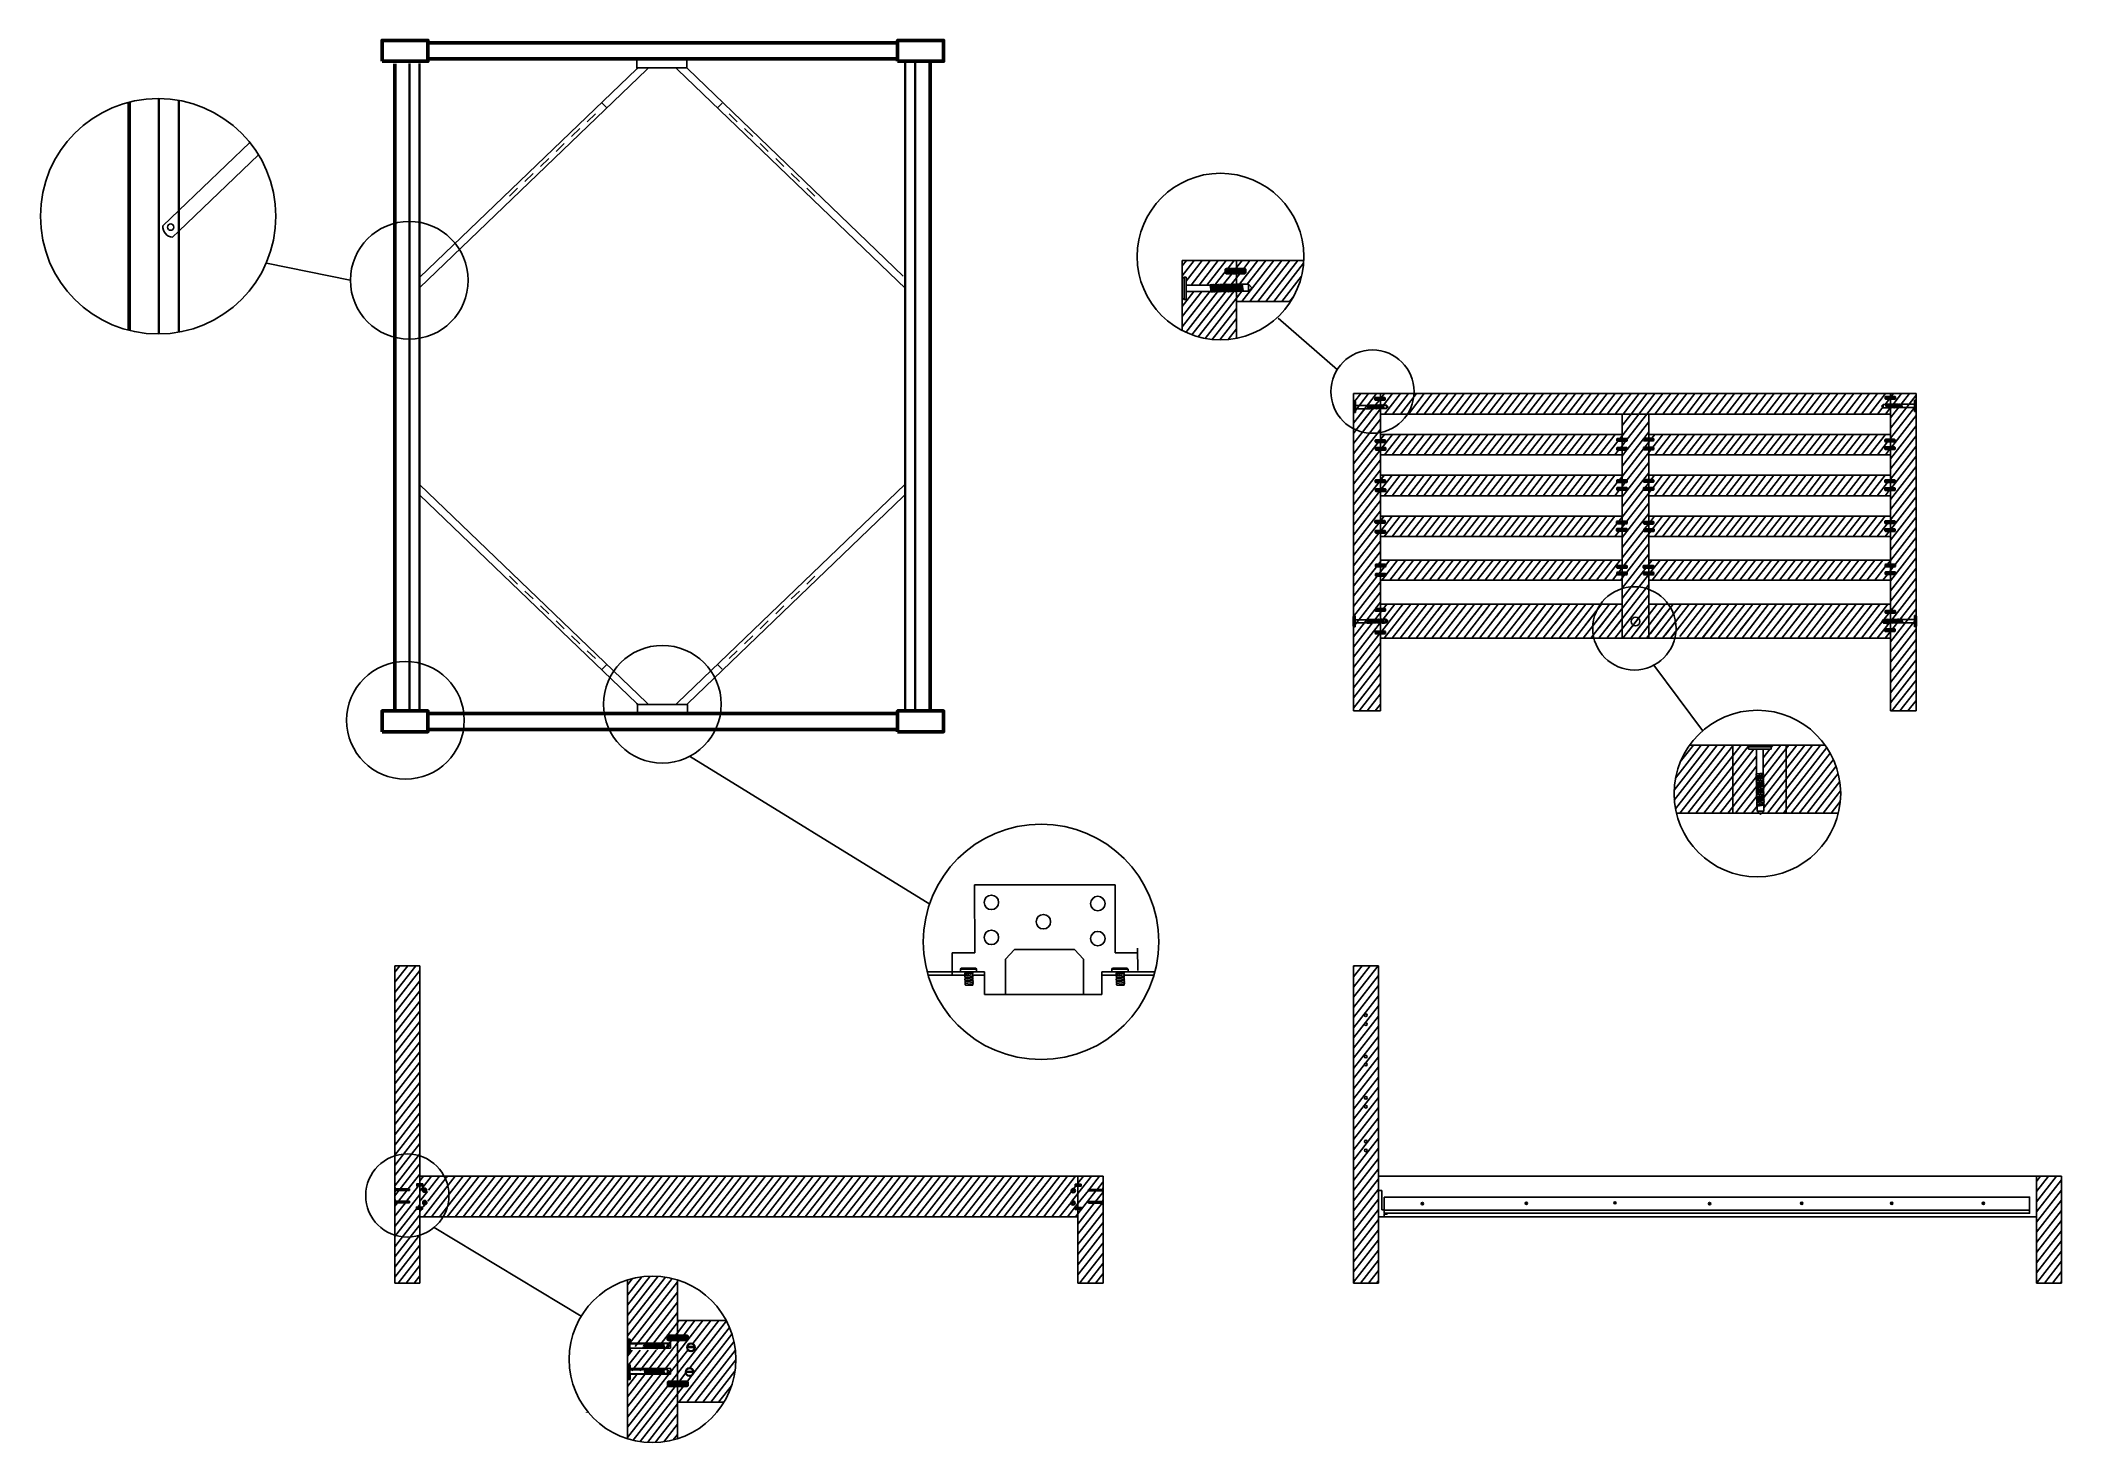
# Model space of a CAD drawing. Header units: millimetres. Extents: x -383 to 2872, y 639 to 2489.
# Drawn here: x 1939 to 2544, y 1052 to 1472 of the extents above; entities that cross this region are included whole.
import ezdxf

# ---------------------------------------------------------------- set-up
doc = ezdxf.new("R2010")
doc.units = ezdxf.units.MM
doc.layers.add('Chiodi', color=1, linetype='Continuous')
doc.layers.add('struttura', color=7, linetype='Continuous')
pattern_1 = [(52, (1692.3204, 1352.0888), (-1.47752, 1.1543653), [])]
pattern_2 = [(52, (1112.7566, 1096.3662), (-1.4775202, 1.1543653), [])]
pattern_3 = [(52, (1983.7957, 1335.1335), (-1.47752, 1.154365), [])]
pattern_4 = [(52, (1989.3733, 1335.1335), (-1.47752, 1.154365), [])]

msp = doc.modelspace()

# ---------------------------------------------------------------- hatches: boundary and pattern name
h = msp.add_hatch()
h.set_pattern_fill('ANSI31', color=256, scale=15, angle=7)
h.set_pattern_definition(pattern_1)
h.paths.add_polyline_path([(2293.45, 1402.43), (2293.45, 1403.56), (2293.81, 1403.8), (2296.8, 1403.8), (2296.8, 1406.14), (2280.59, 1406.14), (2280.59, 1400.81), (2281.12, 1401.19), (2281.74, 1401.19), (2281.74, 1398.81), (2288.93, 1398.81, -0.38635), (2289.35, 1398.84, -0.399895), (2289.78, 1398.86, -0.373421), (2290.19, 1398.87, -0.521011), (2290.6, 1398.84, -0.38577), (2291.02, 1398.87, -0.399895), (2291.45, 1398.89, -0.373354), (2291.86, 1398.9, -0.404719), (2292.29, 1398.91, -0.361918), (2292.69, 1398.92, -0.399895), (2293.11, 1398.94, -0.373354), (2293.52, 1398.95, -0.408153), (2293.96, 1398.97), (2293.97, 1398.9, -0.372902), (2294.37, 1398.91, -0.399895), (2294.8, 1398.93, -0.373354), (2295.21, 1398.94, -0.388309), (2295.63, 1398.97, -0.454283), (2296.04, 1398.96, -0.38577), (2296.45, 1398.98, -0.311142), (2296.8, 1399.05), (2296.8, 1402.2), (2293.81, 1402.2)])
h = msp.add_hatch()
h.set_pattern_fill('ANSI31', color=256, scale=15, angle=7)
h.set_pattern_definition(pattern_1)
h.paths.add_polyline_path([(2316.91, 1406.14), (2296.8, 1406.14), (2296.8, 1403.8), (2299.28, 1403.8), (2299.65, 1403.56), (2299.65, 1402.43), (2299.28, 1402.2), (2296.8, 1402.2), (2296.8, 1399.05, -0.078932), (2296.88, 1399, -0.373354), (2297.29, 1399.02, -0.424236), (2297.74, 1399.01, -0.346547), (2298.12, 1399.01, -0.412961), (2298.56, 1399.02), (2300.38, 1399.02), (2301.36, 1398.01), (2300.38, 1397), (2298.82, 1397), (2298.81, 1397.03, -0.42921), (2298.39, 1397, -0.455072), (2297.94, 1397, -0.375759), (2297.55, 1397, -0.430376), (2297.13, 1396.99, -0.311216), (2296.8, 1396.92), (2296.8, 1393.91), (2313.02, 1393.91, 0.130951)])
h = msp.add_hatch()
h.set_pattern_fill('ANSI31', color=256, scale=15, angle=7)
h.set_pattern_definition(pattern_1)
h.paths.add_polyline_path([(2296.8, 1396.92, -0.081794), (2296.72, 1396.97, -0.43902), (2296.28, 1396.96, -0.45849), (2295.9, 1396.97, -0.433302), (2295.47, 1396.93, -0.430376), (2295.05, 1396.91, -0.403275), (2294.64, 1396.9, -0.455072), (2294.19, 1396.9, -0.379606), (2293.8, 1396.91), (2293.8, 1396.95, -0.446169), (2293.36, 1396.93, -0.403275), (2292.95, 1396.91, -0.434924), (2292.52, 1396.9, -0.391239), (2292.12, 1396.89, -0.430376), (2291.69, 1396.87, -0.403275), (2291.28, 1396.86, -0.455072), (2290.84, 1396.86, -0.375759), (2290.45, 1396.86, -0.430376), (2290.03, 1396.84, -0.403275), (2289.62, 1396.83, -0.400391), (2289.21, 1396.79, -0.238896), (2288.93, 1396.82), (2281.74, 1396.82), (2281.74, 1394.47), (2281.12, 1394.47), (2280.59, 1394.87), (2280.59, 1385.16, 0.168914), (2296.8, 1382.86)])
h = msp.add_hatch()
h.set_pattern_fill('ANSI31', color=256, scale=15, angle=7)
h.set_pattern_definition(pattern_1)
h.paths.add_polyline_path([(2342.2, 1362.38), (2341.71, 1361.88), (2340.9, 1361.88, -0.374902), (2340.71, 1361.88, -0.455072), (2340.49, 1361.88, -0.375759), (2340.29, 1361.88, -0.400391), (2340.09, 1361.86), (2339.95, 1362.87), (2339.95, 1362.88), (2339.95, 1362.88, -0.382872), (2340.16, 1362.89, -0.424236), (2340.38, 1362.89, -0.346547), (2340.57, 1362.88, -0.412961), (2340.79, 1362.89), (2341.71, 1362.89)], flags=16)
h.paths.add_polyline_path([(2340.92, 1361.9), (2340.92, 1361.88), (2340.78, 1362.89), (2340.78, 1362.9)], flags=16)
h.paths.add_polyline_path([(2340.51, 1361.9), (2340.5, 1361.86), (2340.37, 1362.87), (2340.37, 1362.9)], flags=16)
h.paths.add_polyline_path([(2339.9, 1364.34), (2338.22, 1364.34), (2338.22, 1365.02), (2338.4, 1365.14), (2339.9, 1365.14), (2339.9, 1366.31), (2331.79, 1366.31), (2331.79, 1363.77), (2331.8, 1363.78), (2331.8, 1360.82), (2331.8, 1355.82, 0.168675), (2339.9, 1354.67), (2339.9, 1361.74), (2339.69, 1361.96, -0.756821), (2339.46, 1361.86), (2339.29, 1361.96, -0.670759), (2339.05, 1361.82), (2338.87, 1361.94, -0.655828), (2338.64, 1361.8), (2338.44, 1361.97, -0.670759), (2338.21, 1361.83), (2338.02, 1361.95, -0.65872), (2337.79, 1361.81), (2337.61, 1361.94, -0.670759), (2337.37, 1361.8), (2337.19, 1361.92, -0.675972), (2336.95, 1361.79), (2336.78, 1361.93, -0.670678), (2336.54, 1361.79), (2336.36, 1361.91, -0.675972), (2336.12, 1361.77), (2336.08, 1362.07, 1.263986), (2336.12, 1361.77, 0.416131), (2336.33, 1361.8, 0.417369), (2336.54, 1361.81, 0.416151), (2336.75, 1361.81, 0.402489), (2336.95, 1361.82, 0.425715), (2337.16, 1361.81, 0.417369), (2337.37, 1361.83, 0.416151), (2337.58, 1361.83, 0.417369), (2337.79, 1361.84, 0.408472), (2337.99, 1361.84, 0.417369), (2338.2, 1361.85, 0.416151), (2338.41, 1361.86, 0.445102), (2338.63, 1361.85, 0.412353), (2338.84, 1361.83, 0.417369), (2339.05, 1361.85, 0.416151), (2339.26, 1361.85, 0.417369), (2339.46, 1361.86, 0.500433), (2339.67, 1361.87, 0.422361), (2339.88, 1361.87, 0.417369), (2340.09, 1361.88, 0.416151), (2340.3, 1361.89, 0.417369), (2340.51, 1361.9, 0.412353), (2340.71, 1361.88, 1.084062), (2340.89, 1362.12), (2340.63, 1362.78, 0.624444), (2340.37, 1362.87, 0.382672), (2340.16, 1362.89, 0.387103), (2339.95, 1362.87, 0.386028), (2339.74, 1362.87, 0.387103), (2339.53, 1362.86, 0.453563), (2339.33, 1362.86, 0.387555), (2339.12, 1362.85, 0.387103), (2338.91, 1362.84, 0.386028), (2338.7, 1362.83, 0.387103), (2338.49, 1362.82, 0.413343), (2338.28, 1362.86, 0.387103), (2338.07, 1362.84, 0.386028), (2337.86, 1362.84, 0.387103), (2337.65, 1362.83, 0.379238), (2337.44, 1362.83, 0.387103), (2337.23, 1362.82, 0.386028), (2337.02, 1362.81, 0.387103), (2336.82, 1362.8, 0.519115), (2336.61, 1362.81, 0.387103), (2336.4, 1362.8, 0.386028), (2336.19, 1362.8, 1.078033), (2336.02, 1362.54), (2336.02, 1362.54, -1.081722), (2336.19, 1362.8), (2336.36, 1362.67, -0.679722), (2336.61, 1362.81), (2336.63, 1362.63, -1.234416), (2336.82, 1362.8), (2336.98, 1362.68, -0.675405), (2337.23, 1362.83), (2337.4, 1362.7, -0.663801), (2337.65, 1362.85), (2337.81, 1362.71, -0.675405), (2338.07, 1362.85), (2338.23, 1362.73, -0.684514), (2338.49, 1362.87), (2338.66, 1362.7, -0.675405), (2338.91, 1362.85), (2339.08, 1362.72, -0.679641), (2339.33, 1362.86), (2339.36, 1362.66, -1.176133), (2339.53, 1362.86), (2339.7, 1362.74, -0.54495), (2339.9, 1362.91)])
h.paths.add_polyline_path([(2332.39, 1362.79), (2332.39, 1363.97), (2332.07, 1363.97), (2332.07, 1360.61), (2332.39, 1360.61), (2332.39, 1361.79), (2332.39, 1361.79)], flags=16)
h = msp.add_hatch()
h.set_pattern_fill('ANSI31', color=256, scale=15, angle=7)
h.set_pattern_definition(pattern_1)
h.paths.add_polyline_path([(2339.9, 1361.74), (2339.69, 1361.96, -0.756821), (2339.46, 1361.86), (2339.29, 1361.96, -0.670759), (2339.05, 1361.82), (2338.87, 1361.94, -0.655828), (2338.64, 1361.8), (2338.44, 1361.97, -0.670759), (2338.21, 1361.83), (2338.02, 1361.95, -0.65872), (2337.79, 1361.81), (2337.61, 1361.94, -0.670759), (2337.37, 1361.8), (2337.19, 1361.92, -0.675972), (2336.95, 1361.79), (2336.78, 1361.93, -0.670678), (2336.54, 1361.79), (2336.36, 1361.91, -0.675972), (2336.12, 1361.77), (2336.12, 1361.79), (2332.39, 1361.79), (2332.39, 1360.61), (2331.79, 1360.61), (2331.79, 1355.82, 0.168914), (2339.9, 1354.67)])
h.paths.add_polyline_path([(2332.39, 1362.79), (2332.39, 1363.97), (2332.07, 1363.97), (2332.07, 1360.61), (2332.39, 1360.61), (2332.39, 1361.79), (2332.39, 1361.79)], flags=16)
h = msp.add_hatch()
h.set_pattern_fill('ANSI31', color=256, scale=15, angle=7)
h.set_pattern_definition(pattern_1)
h.paths.add_polyline_path([(2491.51, 1363.05), (2491.3, 1363.07, -0.399853), (2491.5, 1363.1), (2491.69, 1362.95, -0.670759), (2491.92, 1363.09), (2492.1, 1362.97, -1.07062), (2492.4, 1362.99), (2492.42, 1364.75), (2491.07, 1364.75), (2491.07, 1364.63), (2490.89, 1364.75), (2490.89, 1365.31), (2491.07, 1365.43), (2491.07, 1365.31), (2492.45, 1365.31), (2492.45, 1366.31), (2339.9, 1366.31), (2339.9, 1365.02), (2341.14, 1365.02), (2341.14, 1365.14), (2341.32, 1365.02), (2341.32, 1364.46), (2341.14, 1364.34), (2341.14, 1364.46), (2339.9, 1364.46), (2339.9, 1360.19), (2424.56, 1360.19), (2433.94, 1360.19), (2492.45, 1360.19), (2492.19, 1362.98, 0.713017), (2491.92, 1363.07, 0.416151), (2491.72, 1363.06, 0.417369), (2491.51, 1363.05, 1.235017), (2491.33, 1362.82), (2491.44, 1362.07), (2491.64, 1362.05)])
h.paths.add_polyline_path([(2342.2, 1362.38), (2341.71, 1361.88), (2340.9, 1361.88, -0.374902), (2340.71, 1361.88, -0.455072), (2340.49, 1361.88, -0.375759), (2340.29, 1361.88, -0.400391), (2340.09, 1361.86), (2339.95, 1362.87), (2339.95, 1362.88), (2339.95, 1362.88, -0.382872), (2340.16, 1362.89, -0.424236), (2340.38, 1362.89, -0.346547), (2340.57, 1362.88, -0.412961), (2340.79, 1362.89), (2341.71, 1362.89)], flags=16)
h.paths.add_polyline_path([(2340.92, 1361.9), (2340.92, 1361.88), (2340.78, 1362.89), (2340.78, 1362.9)], flags=16)
h.paths.add_polyline_path([(2340.51, 1361.9), (2340.5, 1361.86), (2340.37, 1362.87), (2340.37, 1362.9)], flags=16)
h.paths.add_polyline_path([(2489.82, 1362.57), (2490.31, 1363.07), (2491.09, 1363.07), (2491.23, 1362.06), (2491.23, 1362.05), (2491.23, 1362.06), (2490.31, 1362.06)], flags=16)
h = msp.add_hatch()
h.set_pattern_fill('ANSI31', color=256, scale=15, angle=7)
h.set_pattern_definition(pattern_1)
h.paths.add_polyline_path([(2492.45, 1341.84), (2492.45, 1347.96), (2492.45, 1354.08), (2492.45, 1360.19), (2492.45, 1366.31), (2500.16, 1366.31), (2500.16, 1271.31), (2492.45, 1271.31), (2492.45, 1303.27), (2492.45, 1310.47), (2492.45, 1316.49), (2492.45, 1323.49), (2492.45, 1329.61), (2492.45, 1335.73)])
h = msp.add_hatch()
h.set_pattern_fill('ANSI31', color=256, scale=15, angle=7)
h.set_pattern_definition(pattern_1)
h.paths.add_polyline_path([(2339.9, 1336.99), (2338.37, 1336.99), (2338.37, 1337.67), (2338.55, 1337.79), (2339.9, 1337.79), (2339.9, 1339.71), (2338.3, 1339.71), (2338.3, 1340.39), (2338.48, 1340.51), (2339.9, 1340.51), (2339.9, 1341.84), (2339.9, 1349.35), (2338.37, 1349.35), (2338.37, 1350.04), (2338.55, 1350.15), (2339.9, 1350.15), (2339.9, 1351.71), (2338.3, 1351.71), (2338.3, 1352.39), (2338.48, 1352.51), (2339.9, 1352.51), (2339.9, 1354.08), (2339.9, 1354.67, -0.168914), (2331.79, 1355.82), (2331.79, 1271.31), (2339.9, 1271.31), (2339.9, 1293.08), (2339.9, 1293.08), (2339.9, 1294.38), (2338.29, 1294.38), (2338.29, 1295.07), (2338.48, 1295.18), (2339.9, 1295.18), (2339.9, 1301.19), (2338.29, 1301.19), (2338.29, 1301.88), (2338.48, 1301.99), (2339.9, 1301.99), (2339.9, 1303.27), (2339.9, 1311.66), (2338.38, 1311.66), (2338.38, 1312.34), (2338.56, 1312.46), (2339.9, 1312.46), (2339.9, 1314.49), (2338.36, 1314.49), (2338.36, 1315.17), (2338.54, 1315.29), (2339.9, 1315.29), (2339.9, 1318.81), (2339.9, 1324.57), (2338.3, 1324.57), (2338.3, 1325.25), (2338.49, 1325.37), (2339.9, 1325.37), (2339.9, 1327.56), (2338.23, 1327.56), (2338.23, 1328.24), (2338.42, 1328.36), (2339.9, 1328.36), (2339.9, 1329.61)])
h = msp.add_hatch()
h.set_pattern_fill('ANSI31', color=256, scale=15, angle=7)
h.set_pattern_definition(pattern_1)
h.paths.add_polyline_path([(2420.17, 1360.19), (2412.17, 1360.19), (2412.17, 1352.84), (2413.71, 1352.84), (2413.71, 1352.15), (2413.52, 1352.04), (2412.17, 1352.04), (2412.17, 1350.15), (2413.71, 1350.15), (2413.71, 1349.47), (2413.52, 1349.35), (2412.17, 1349.35), (2412.17, 1340.5), (2413.71, 1340.5), (2413.71, 1339.82), (2413.52, 1339.7), (2412.17, 1339.7), (2412.17, 1338.18), (2413.71, 1338.18), (2413.71, 1337.5), (2413.52, 1337.38), (2412.17, 1337.38), (2412.17, 1328.12), (2413.66, 1328.12), (2413.66, 1327.44), (2413.48, 1327.32), (2412.17, 1327.32), (2412.17, 1325.94), (2413.66, 1325.94), (2413.66, 1325.25), (2413.48, 1325.14), (2412.17, 1325.14), (2412.17, 1323.49), (2412.17, 1317.37), (2412.17, 1314.86), (2413.68, 1314.86), (2413.68, 1314.18), (2413.49, 1314.06), (2412.17, 1314.06), (2412.17, 1312.85), (2413.72, 1312.85), (2413.72, 1312.16), (2413.54, 1312.05), (2412.17, 1312.05), (2412.17, 1311.26), (2412.17, 1307.93, -0.164876), (2420.17, 1307.72), (2420.17, 1311.26), (2420.17, 1312.05), (2418.59, 1312.05), (2418.59, 1312.73), (2418.77, 1312.85), (2420.17, 1312.85), (2420.17, 1314.06), (2418.54, 1314.06), (2418.54, 1314.74), (2418.73, 1314.86), (2420.17, 1314.86), (2420.17, 1317.37), (2420.17, 1323.49), (2420.17, 1325), (2418.66, 1325), (2418.66, 1325.68), (2418.84, 1325.8), (2420.17, 1325.8), (2420.17, 1327.27), (2418.61, 1327.27), (2418.61, 1327.95), (2418.79, 1328.07), (2420.17, 1328.07), (2420.17, 1337.38), (2418.61, 1337.38), (2418.61, 1338.06), (2418.79, 1338.18), (2420.17, 1338.18), (2420.17, 1339.75), (2418.57, 1339.75), (2418.57, 1340.43), (2418.75, 1340.55), (2420.17, 1340.55), (2420.17, 1349.49), (2418.61, 1349.49), (2418.61, 1350.17), (2418.79, 1350.29), (2420.17, 1350.29), (2420.17, 1352.13), (2418.57, 1352.13), (2418.57, 1352.81), (2418.75, 1352.93), (2420.17, 1352.93)])
h = msp.add_hatch()
h.set_pattern_fill('ANSI31', color=256, scale=15, angle=7)
h.set_pattern_definition(pattern_1)
h.paths.add_polyline_path([(2410.6, 1352.72), (2410.79, 1352.84), (2412.17, 1352.84), (2412.17, 1354.08), (2339.9, 1354.08), (2339.9, 1352.51), (2341.4, 1352.51), (2341.4, 1351.83), (2341.21, 1351.71), (2339.9, 1351.71), (2339.9, 1350.15), (2341.47, 1350.15), (2341.47, 1349.47), (2341.28, 1349.35), (2339.9, 1349.35), (2339.9, 1347.96), (2412.17, 1347.96), (2412.17, 1349.35), (2410.6, 1349.35), (2410.6, 1350.03), (2410.79, 1350.15), (2412.17, 1350.15), (2412.17, 1352.04), (2410.6, 1352.04)])
h = msp.add_hatch()
h.set_pattern_fill('ANSI31', color=256, scale=15, angle=7)
h.set_pattern_definition(pattern_1)
h.paths.add_polyline_path([(2490.79, 1350.21), (2490.97, 1350.33), (2492.45, 1350.33), (2492.45, 1351.82), (2490.79, 1351.82), (2490.79, 1352.5), (2490.97, 1352.62), (2492.45, 1352.62), (2492.45, 1354.08), (2433.94, 1354.08), (2424.56, 1354.08), (2420.17, 1354.08), (2420.17, 1352.93), (2421.67, 1352.93), (2421.67, 1352.24), (2421.48, 1352.13), (2420.17, 1352.13), (2420.17, 1350.29), (2421.71, 1350.29), (2421.71, 1349.61), (2421.53, 1349.49), (2420.17, 1349.49), (2420.17, 1347.96), (2424.56, 1347.96), (2433.94, 1347.96), (2492.45, 1347.96), (2492.45, 1349.53), (2490.79, 1349.53)])
h = msp.add_hatch()
h.set_pattern_fill('ANSI31', color=256, scale=15, angle=7)
h.set_pattern_definition(pattern_1)
h.paths.add_polyline_path([(2412.17, 1339.7), (2410.6, 1339.7), (2410.6, 1340.38), (2410.79, 1340.5), (2412.17, 1340.5), (2412.17, 1341.84), (2339.9, 1341.84), (2339.9, 1340.51), (2341.4, 1340.51), (2341.4, 1339.83), (2341.21, 1339.71), (2339.9, 1339.71), (2339.9, 1337.79), (2341.47, 1337.79), (2341.47, 1337.11), (2341.29, 1336.99), (2339.9, 1336.99), (2339.9, 1335.73), (2412.17, 1335.73), (2412.17, 1337.38), (2410.6, 1337.38), (2410.6, 1338.06), (2410.79, 1338.18), (2412.17, 1338.18)])
h = msp.add_hatch()
h.set_pattern_fill('ANSI31', color=256, scale=15, angle=7)
h.set_pattern_definition(pattern_1)
h.paths.add_polyline_path([(2490.79, 1337.98), (2490.97, 1338.1), (2492.45, 1338.1), (2492.45, 1339.68), (2490.79, 1339.68), (2490.79, 1340.36), (2490.97, 1340.48), (2492.45, 1340.48), (2492.45, 1341.84), (2433.94, 1341.84), (2424.56, 1341.84), (2420.17, 1341.84), (2420.17, 1340.55), (2421.67, 1340.55), (2421.67, 1339.86), (2421.48, 1339.75), (2420.17, 1339.75), (2420.17, 1338.18), (2421.71, 1338.18), (2421.71, 1337.5), (2421.53, 1337.38), (2420.17, 1337.38), (2420.17, 1335.73), (2424.56, 1335.73), (2433.94, 1335.73), (2492.45, 1335.73), (2492.45, 1337.3), (2490.79, 1337.3)])
h = msp.add_hatch()
h.set_pattern_fill('ANSI31', color=256, scale=15, angle=7)
h.set_pattern_definition(pattern_1)
h.paths.add_polyline_path([(2412.17, 1327.32), (2410.56, 1327.32), (2410.56, 1328), (2410.74, 1328.12), (2412.17, 1328.12), (2412.17, 1329.61), (2403.19, 1329.61), (2350.48, 1329.61), (2339.9, 1329.61), (2339.9, 1328.36), (2341.33, 1328.36), (2341.33, 1327.68), (2341.15, 1327.56), (2339.9, 1327.56), (2339.9, 1325.37), (2341.4, 1325.37), (2341.4, 1324.68), (2341.22, 1324.57), (2339.9, 1324.57), (2339.9, 1323.49), (2347.43, 1323.49), (2406.25, 1323.49), (2412.17, 1323.49), (2412.17, 1325.14), (2410.56, 1325.14), (2410.56, 1325.82), (2410.74, 1325.94), (2412.17, 1325.94)])
h = msp.add_hatch()
h.set_pattern_fill('ANSI31', color=256, scale=15, angle=7)
h.set_pattern_definition(pattern_1)
h.paths.add_polyline_path([(2492.45, 1327.46), (2490.83, 1327.46), (2490.83, 1328.14), (2491.02, 1328.26), (2492.45, 1328.26), (2492.45, 1329.61), (2481.8, 1329.61), (2428.34, 1329.61), (2424.56, 1329.61), (2420.17, 1329.61), (2420.17, 1328.07), (2421.71, 1328.07), (2421.71, 1327.39), (2421.53, 1327.27), (2420.17, 1327.27), (2420.17, 1325.8), (2421.76, 1325.8), (2421.76, 1325.12), (2421.57, 1325), (2420.17, 1325), (2420.17, 1323.49), (2424.56, 1323.49), (2425.29, 1323.49), (2484.86, 1323.49), (2492.45, 1323.49), (2492.45, 1325.07), (2490.83, 1325.07), (2490.83, 1325.75), (2491.02, 1325.87), (2492.45, 1325.87)])
h = msp.add_hatch()
h.set_pattern_fill('ANSI31', color=256, scale=15, angle=7)
h.set_pattern_definition(pattern_1)
h.paths.add_polyline_path([(2410.58, 1314.74), (2410.76, 1314.86), (2412.17, 1314.86), (2412.17, 1316.49), (2406.25, 1316.49), (2347.43, 1316.49), (2339.9, 1316.49), (2339.9, 1315.29), (2341.46, 1315.29), (2341.46, 1314.6), (2341.28, 1314.49), (2339.9, 1314.49), (2339.9, 1312.46), (2341.48, 1312.46), (2341.48, 1311.78), (2341.29, 1311.66), (2339.9, 1311.66), (2339.9, 1310.47), (2347.43, 1310.47), (2406.25, 1310.47), (2412.17, 1310.47), (2412.17, 1311.26), (2412.17, 1312.05), (2410.62, 1312.05), (2410.62, 1312.73), (2410.81, 1312.85), (2412.17, 1312.85), (2412.17, 1314.06), (2410.58, 1314.06)])
h = msp.add_hatch()
h.set_pattern_fill('ANSI31', color=256, scale=15, angle=7)
h.set_pattern_definition(pattern_1)
h.paths.add_polyline_path([(2490.93, 1312.87), (2491.11, 1312.99), (2492.45, 1312.99), (2492.45, 1314.43), (2490.93, 1314.43), (2490.93, 1315.11), (2491.11, 1315.23), (2492.45, 1315.23), (2492.45, 1316.49), (2484.86, 1316.49), (2425.29, 1316.49), (2424.56, 1316.49), (2420.17, 1316.49), (2420.17, 1314.86), (2421.64, 1314.86), (2421.64, 1314.18), (2421.46, 1314.06), (2420.17, 1314.06), (2420.17, 1312.85), (2421.69, 1312.85), (2421.69, 1312.16), (2421.5, 1312.05), (2420.17, 1312.05), (2420.17, 1311.26), (2420.17, 1310.47), (2492.45, 1310.47), (2492.45, 1312.19), (2490.93, 1312.19)])
h = msp.add_hatch()
h.set_pattern_fill('ANSI31', color=256, scale=15, angle=7)
h.set_pattern_definition(pattern_1)
h.paths.add_polyline_path([(2420.17, 1307.72, 0.164876), (2412.17, 1307.93), (2412.17, 1303.27), (2420.17, 1303.27)])
h = msp.add_hatch()
h.set_pattern_fill('ANSI31', color=256, scale=15, angle=7)
h.set_pattern_definition(pattern_1)
h.paths.add_polyline_path([(2405.72, 1303.27), (2339.9, 1303.27), (2339.9, 1301.99), (2341.39, 1301.99), (2341.39, 1301.31), (2341.21, 1301.19), (2339.9, 1301.19), (2339.9, 1295.18), (2341.39, 1295.18), (2341.39, 1294.5), (2341.21, 1294.38), (2339.9, 1294.38), (2339.9, 1293.08), (2403.76, 1293.08, -0.059662), (2403.4, 1296.03, -0.156219)])
h.paths.add_polyline_path([(2342.08, 1298.23), (2341.59, 1297.72), (2341.17, 1297.72, -0.391459), (2340.31, 1297.7, -0.238948), (2340.18, 1297.72), (2340.16, 1297.9, -0.161103), (2340.1, 1298.29), (2340.04, 1298.73, -0.42316), (2340.27, 1298.73, -0.313276), (2340.44, 1298.74, -0.242884), (2341.02, 1298.74), (2341.59, 1298.74)], flags=16)
h.paths.add_polyline_path([(2340.59, 1297.73, -0.400391), (2340.39, 1297.71), (2340.25, 1298.72), (2340.25, 1298.75), (2340.42, 1298.6, -0.679722), (2340.67, 1298.74), (2340.8, 1297.75), (2340.81, 1297.72), (2340.8, 1297.74, -0.42921)], flags=0)
h = msp.add_hatch()
h.set_pattern_fill('ANSI31', color=256, scale=15, angle=7)
h.set_pattern_definition(pattern_1)
edge = h.paths.add_edge_path()
edge.add_line((2492.45, 1303.27), (2339.9, 1303.27))
edge.add_line((2433.94, 1293.08), (2492.1, 1293.08))
edge.add_line((2424.22, 1293.08), (2433.94, 1293.08))
h = msp.add_hatch()
h.set_pattern_fill('ANSI31', color=256, scale=15, angle=7)
h.set_pattern_definition(pattern_1)
edge = h.paths.add_edge_path()
edge.add_line((2492.45, 1303.27), (2339.9, 1303.27))
edge.add_line((2492.45, 1303.27), (2492.45, 1293.08))
edge.add_line((2492.1, 1293.08), (2492.45, 1293.08))
edge.add_line((2433.94, 1293.08), (2492.1, 1293.08))
h = msp.add_hatch()
h.set_pattern_fill('ANSI31', color=256, scale=15, angle=7)
h.set_pattern_definition(pattern_1)
h.paths.add_polyline_path([(2426.01, 1303.27), (2405.72, 1303.27, 0.156219), (2403.4, 1296.03, 0.059662), (2403.76, 1293.08), (2424.22, 1293.08), (2427.98, 1293.08, 0.059662), (2428.33, 1296.03, 0.156219)], flags=17)
h = msp.add_hatch()
h.set_pattern_fill('ANSI31', color=256, scale=15, angle=7)
h.set_pattern_definition(pattern_2)
h.paths.add_polyline_path([(2445.27, 1261.06), (2432.37, 1261.06, 0.156219), (2427.73, 1246.58, 0.059662), (2428.44, 1240.7), (2445.27, 1240.7)])
h = msp.add_hatch()
h.set_pattern_fill('ANSI31', color=256, scale=15, angle=7)
h.set_pattern_definition(pattern_2)
h.paths.add_polyline_path([(2452.5, 1247.87, -0.417067), (2452.49, 1248.29, -0.403275), (2452.47, 1248.7, -0.434924), (2452.46, 1249.13, -0.391239), (2452.45, 1249.53, -0.430376), (2452.44, 1249.96, -0.403275), (2452.42, 1250.37, -0.455072), (2452.42, 1250.81, -0.375759), (2452.43, 1251.2, -0.430376), (2452.41, 1251.63, -0.403275), (2452.39, 1252.03, -0.400391), (2452.36, 1252.44, -0.238896), (2452.38, 1252.72), (2452.38, 1259.91), (2450.04, 1259.91), (2450.04, 1260.54), (2450.43, 1261.06), (2445.27, 1261.06), (2445.27, 1240.7), (2453.15, 1240.7), (2452.56, 1241.27), (2452.56, 1242.88, -0.374902), (2452.56, 1243.27, -0.455072), (2452.56, 1243.71, -0.375759), (2452.57, 1244.1, -0.430376), (2452.55, 1244.53, -0.403275), (2452.54, 1244.93, -0.43902), (2452.52, 1245.37, -0.45849), (2452.53, 1245.75, -0.433302), (2452.5, 1246.18, -0.430376), (2452.48, 1246.61, -0.403275), (2452.46, 1247.01, -0.455072), (2452.46, 1247.46, -0.415858)])
h = msp.add_hatch()
h.set_pattern_fill('ANSI31', color=256, scale=15, angle=7)
h.set_pattern_definition(pattern_2)
h.paths.add_polyline_path([(2461.27, 1261.06), (2456.38, 1261.06), (2456.75, 1260.54), (2456.75, 1259.91), (2454.38, 1259.91), (2454.38, 1252.72, -0.38635), (2454.4, 1252.3, -0.399895), (2454.42, 1251.87, -0.373421), (2454.44, 1251.46, -0.521011), (2454.41, 1251.05, -0.38577), (2454.43, 1250.63, -0.399895), (2454.45, 1250.2, -0.373354), (2454.46, 1249.8, -0.404719), (2454.48, 1249.36, -0.361918), (2454.49, 1248.97, -0.399895), (2454.5, 1248.54, -0.373354), (2454.52, 1248.13, -0.465702), (2454.48, 1247.66, -0.33746), (2454.47, 1247.28, -0.399895), (2454.49, 1246.85, -0.373354), (2454.51, 1246.44, -0.388309), (2454.53, 1246.03, -0.454283), (2454.52, 1245.62, -0.38577), (2454.55, 1245.2, -0.399895), (2454.56, 1244.77, -0.373354), (2454.58, 1244.36, -0.424236), (2454.58, 1243.92, -0.346547), (2454.58, 1243.53, -0.412961), (2454.58, 1243.09), (2454.58, 1241.27), (2453.99, 1240.7), (2461.27, 1240.7)])
h = msp.add_hatch()
h.set_pattern_fill('ANSI31', color=256, scale=15, angle=7)
h.set_pattern_definition(pattern_2)
h.paths.add_polyline_path([(2472.95, 1261.06), (2461.27, 1261.06), (2461.27, 1240.7), (2469.36, 1240.7), (2476.89, 1240.7, 0.059662), (2477.59, 1246.58, 0.156219)])
h = msp.add_hatch()
h.set_pattern_fill('ANSI31', color=256, scale=15, angle=7)
h.set_pattern_definition(pattern_2)
h.paths.add_polyline_path([(2052.46, 1195.06), (2044.97, 1195.06), (2044.97, 1138.15, -0.153771), (2052.46, 1138.15)])
h = msp.add_hatch()
h.set_pattern_fill('ANSI31', color=256, scale=15, angle=7)
h.set_pattern_definition(pattern_4)
h.paths.add_polyline_path([(2339.28, 1195.06), (2331.79, 1195.06), (2331.79, 1100.06), (2339.28, 1100.06)])
h = msp.add_hatch()
h.set_pattern_fill('ANSI31', color=256, scale=15, angle=7)
h.set_pattern_definition(pattern_2)
h.paths.add_polyline_path([(2052.46, 1138.15, 0.153771), (2044.97, 1138.15), (2044.97, 1134.2), (2044.97, 1132.12), (2044.97, 1128.7), (2045.06, 1128.7), (2045.06, 1128.24), (2049.36, 1128.24), (2049.36, 1127.76), (2045.06, 1127.76), (2045.06, 1127.23), (2044.97, 1127.23), (2044.97, 1125.07), (2044.98, 1125.06), (2045.06, 1125.06), (2045.06, 1124.59), (2049.36, 1124.59), (2049.36, 1124.11), (2045.06, 1124.11), (2045.06, 1123.59), (2044.97, 1123.59), (2044.97, 1114.37, 0.153771), (2052.46, 1114.37), (2052.46, 1122.22), (2051.45, 1122.22), (2051.45, 1122.83), (2052.44, 1122.83), (2052.44, 1129.14), (2051.53, 1129.14), (2051.53, 1129.75), (2052.46, 1129.75)])
h = msp.add_hatch()
h.set_pattern_fill('ANSI31', color=256, scale=15, angle=7)
h.set_pattern_definition(pattern_3)
h.paths.add_polyline_path([(2239.64, 1126.56, -0.114748), (2240.91, 1132.06), (2052.46, 1132.06), (2052.46, 1129.77), (2053.42, 1129.77), (2053.42, 1129.17), (2052.46, 1129.17), (2052.46, 1122.86), (2053.49, 1122.86), (2053.49, 1122.25), (2052.46, 1122.25), (2052.46, 1119.85), (2241.59, 1119.85, -0.143024)])
h.paths.add_polyline_path([(2055.01, 1128.05), (2053.95, 1128.05, 0.992976)], flags=0)
h.paths.add_polyline_path([(2053.84, 1128.06, -1), (2055.1, 1128.06, -1)], flags=16)
h.paths.add_polyline_path([(2054.81, 1124.35), (2053.75, 1124.35, 0.992976)], flags=0)
h.paths.add_polyline_path([(2053.64, 1124.36, -1), (2054.9, 1124.36, -1)], flags=16)
h = msp.add_hatch()
h.set_pattern_fill('ANSI31', color=256, scale=15, angle=7)
h.set_pattern_definition(pattern_3)
h.paths.add_polyline_path([(2249.38, 1129.02), (2248.49, 1129.02), (2248.49, 1129.62), (2249.38, 1129.62), (2249.38, 1132.06), (2240.91, 1132.06, 0.114748), (2239.64, 1126.56, 0.143024), (2241.59, 1119.85), (2249.38, 1119.85), (2249.38, 1122.1), (2248.57, 1122.1), (2248.57, 1122.7), (2249.38, 1122.7)])
h.paths.add_polyline_path([(2247.46, 1127.84), (2248.51, 1127.84, 0.829209)], flags=0)
h.paths.add_polyline_path([(2248.6, 1127.74, -1), (2247.35, 1127.74, -1)], flags=16)
h.paths.add_polyline_path([(2247.39, 1124.13), (2248.44, 1124.13, 0.829209)], flags=0)
h.paths.add_polyline_path([(2248.54, 1124.03, -1), (2247.28, 1124.03, -1)], flags=16)
h = msp.add_hatch()
h.set_pattern_fill('ANSI31', color=256, scale=15, angle=7)
h.set_pattern_definition(pattern_3)
h.paths.add_polyline_path([(2256.87, 1123.46), (2256.78, 1123.46), (2256.78, 1123.99), (2252.48, 1123.99), (2252.48, 1124.47), (2256.78, 1124.47), (2256.78, 1124.93), (2256.81, 1127.1), (2256.78, 1127.1), (2256.78, 1127.63), (2252.48, 1127.63), (2252.48, 1128.11), (2256.78, 1128.11), (2256.78, 1128.57), (2256.87, 1132.06), (2249.38, 1132.06), (2249.38, 1129.62), (2250.31, 1129.62), (2250.31, 1129.02), (2249.38, 1129.02), (2249.38, 1122.7), (2250.39, 1122.7), (2250.39, 1122.1), (2249.38, 1122.1), (2249.38, 1114.39, 0.154369), (2256.87, 1115.04)])
h = msp.add_hatch()
h.set_pattern_fill('ANSI31', color=256, scale=15, angle=7)
h.set_pattern_definition(pattern_4)
h.paths.add_polyline_path([(2543.68, 1132.06), (2536.19, 1132.06), (2536.19, 1100.06), (2543.68, 1100.06)])
h = msp.add_hatch()
h.set_pattern_fill('ANSI31', color=256, scale=15, angle=7)
h.set_pattern_definition(pattern_2)
h.paths.add_polyline_path([(2052.46, 1114.37, -0.153771), (2044.97, 1114.37), (2044.97, 1100.06), (2052.46, 1100.06)])
h = msp.add_hatch()
h.set_pattern_fill('ANSI31', color=256, scale=15, angle=7)
h.set_pattern_definition(pattern_3)
h.paths.add_polyline_path([(2256.87, 1115.04, -0.154369), (2249.38, 1114.39), (2249.38, 1100.06), (2256.87, 1100.06)])
h = msp.add_hatch()
h.set_pattern_fill('ANSI31', color=256, scale=15, angle=7)
h.set_pattern_definition(pattern_2)
h.paths.add_polyline_path([(2129.55, 1101.02, 0.153771), (2114.57, 1101.01), (2114.57, 1093.12), (2114.57, 1088.96), (2114.57, 1081.87), (2115.1, 1081.88), (2115.11, 1081.09), (2123.28, 1081.15), (2123.29, 1080.02), (2115.12, 1079.95), (2115.13, 1078.94), (2114.57, 1078.92), (2114.57, 1074.58), (2115.1, 1074.6), (2115.11, 1073.8), (2123.28, 1073.87), (2123.29, 1072.73), (2115.12, 1072.67), (2115.13, 1071.65), (2114.57, 1071.64), (2114.57, 1053.47, 0.153771), (2129.55, 1053.46), (2129.55, 1069.09), (2126.89, 1069.09), (2126.52, 1069.32), (2126.52, 1070.45), (2126.89, 1070.69), (2129.55, 1070.69), (2129.55, 1082.87), (2126.87, 1082.87), (2126.51, 1083.11), (2126.51, 1084.23), (2126.87, 1084.47), (2129.55, 1084.47)])
h = msp.add_hatch()
h.set_pattern_fill('ANSI31', color=256, scale=15, angle=7)
h.set_pattern_definition(pattern_2)
h.paths.add_polyline_path([(2134.65, 1080.82), (2132.51, 1080.82, 0.992976)], flags=0)
h.paths.add_polyline_path([(2132.31, 1080.83, -1), (2134.82, 1080.83, -1)], flags=16)
h.paths.add_polyline_path([(2134.24, 1073.43), (2132.11, 1073.43, 0.992976)], flags=0)
h.paths.add_polyline_path([(2131.9, 1073.44, -1), (2134.42, 1073.44, -1)], flags=16)
edge = h.paths.add_edge_path()
edge.add_arc((2122.06, 1077.24), 24.93, 329.03629, 387.7044)
edge.add_line((2144.13, 1088.83), (2129.55, 1088.83))
edge.add_line((2129.55, 1088.83), (2129.55, 1084.26))
edge.add_line((2129.55, 1084.26), (2131.47, 1084.26))
edge.add_line((2131.47, 1084.26), (2131.47, 1083.05))
edge.add_line((2131.47, 1083.05), (2129.55, 1083.05))
edge.add_line((2129.55, 1083.05), (2129.55, 1070.44))
edge.add_line((2129.55, 1070.44), (2131.6, 1070.44))
edge.add_line((2131.6, 1070.44), (2131.6, 1069.23))
edge.add_line((2131.6, 1069.23), (2129.55, 1069.23))
edge.add_line((2129.55, 1069.23), (2129.55, 1064.41))
edge.add_line((2129.55, 1064.41), (2143.44, 1064.41))

# ---------------------------------------------------------------- linework, layer by layer
for p, q in [((1980.37, 1421.08), (1975.6, 1416.5)), ((1980.37, 1414.9), (1978.48, 1413.08)), ((2031.65, 1400.3), (2006.62, 1405.31)), ((2327.01, 1373.46), (2309.29, 1388.88)), ((2500.16, 1366.31), (2500.16, 1271.31)), ((2492.45, 1354.08), (2492.45, 1360.19)), ((2492.45, 1341.84), (2492.45, 1347.96)), ((2492.45, 1329.61), (2492.45, 1335.73)), ((2492.45, 1316.49), (2492.45, 1323.49)), ((2492.45, 1303.27), (2492.45, 1310.47)), ((2492.1, 1293.08), (2492.45, 1293.08)), ((2421.72, 1285), (2436.22, 1265.51)), ((2445.27, 1240.7), (2445.27, 1261.06)), ((2461.27, 1240.7), (2461.27, 1261.06)), ((2133.17, 1257.73), (2205.01, 1213.43)), ((2214.21, 1193.2), (2204.29, 1193.2)), ((2215.54, 1192.25), (2204.57, 1192.25)), ((2221.43, 1192.25), (2217.9, 1192.25)), ((2219.05, 1193.24), (2221.43, 1193.21)), ((2221.43, 1193.2), (2221.43, 1192.25)), ((2256.54, 1193.21), (2272.39, 1193.21)), ((2256.54, 1192.25), (2256.54, 1193.21)), ((2256.54, 1192.25), (2260.83, 1192.25)), ((2263.19, 1192.25), (2272.13, 1192.25)), ((2044.97, 1132.12), (2044.97, 1134.2)), ((2056.7, 1116.67), (2100.72, 1090.12)), ((2114.57, 1088.96), (2114.57, 1093.12)), ((2102.32, 1061.28), (2102.29, 1061.25))]:
    msp.add_line(p, q)
for centre, radius in [((1974.16, 1419.38), 35.23), ((2292.01, 1407.32), 24.93), ((2049.3, 1400.22), 17.61), ((2337.5, 1366.9), 12.46), ((2415.87, 1296.03), 12.46), ((2125.03, 1273.32), 17.61), ((2048.15, 1268.52), 17.61), ((2452.66, 1246.58), 24.93), ((2238.33, 1202.2), 35.23), ((2048.72, 1126.26), 12.46), ((2122.06, 1077.24), 24.93)]:
    msp.add_circle(centre, radius)
msp.add_arc((1978.71, 1416.2), 3.12, 174.51731, 265.76273)
at = {"layer": 'Chiodi'}
for p, q in [((2293.81, 1403.8), (2293.45, 1403.56)), ((2293.45, 1403.56), (2293.45, 1402.43)), ((2299.28, 1403.8), (2293.81, 1403.8)), ((2293.81, 1402.2), (2293.81, 1403.8)), ((2294.05, 1403.56), (2299.01, 1403.56)), ((2294.05, 1403.28), (2299.01, 1403.28)), ((2299.65, 1403.56), (2299.28, 1403.8)), ((2299.28, 1402.2), (2299.28, 1403.8)), ((2299.65, 1402.43), (2299.65, 1403.56)), ((2293.45, 1402.43), (2293.81, 1402.2)), ((2293.81, 1402.2), (2299.28, 1402.2)), ((2294.06, 1402.99), (2299.01, 1402.99)), ((2294.06, 1402.43), (2299.02, 1402.43)), ((2294.07, 1402.72), (2299.02, 1402.72)), ((2299.28, 1402.2), (2299.65, 1402.43)), ((2338.4, 1365.14), (2338.22, 1365.02)), ((2338.22, 1365.02), (2338.22, 1364.46)), ((2338.22, 1364.46), (2338.4, 1364.34)), ((2341.14, 1365.14), (2338.4, 1365.14)), ((2338.4, 1364.34), (2338.4, 1365.14)), ((2338.4, 1364.34), (2341.14, 1364.34)), ((2338.52, 1365.02), (2341, 1365.02)), ((2338.52, 1364.88), (2341, 1364.88)), ((2338.53, 1364.74), (2341, 1364.74)), ((2338.53, 1364.6), (2341.01, 1364.6)), ((2338.53, 1364.46), (2341.01, 1364.46)), ((2341.32, 1365.02), (2341.14, 1365.14)), ((2341.14, 1364.34), (2341.14, 1365.14)), ((2341.14, 1364.34), (2341.32, 1364.46)), ((2341.32, 1364.46), (2341.32, 1365.02)), ((2491.07, 1365.43), (2490.89, 1365.31)), ((2490.89, 1365.31), (2490.89, 1364.75)), ((2490.89, 1364.75), (2491.07, 1364.63)), ((2493.81, 1365.43), (2491.07, 1365.43)), ((2491.07, 1364.63), (2491.07, 1365.43)), ((2491.07, 1364.63), (2493.81, 1364.63)), ((2491.19, 1365.31), (2493.67, 1365.31)), ((2491.2, 1365.17), (2493.67, 1365.17)), ((2491.2, 1365.03), (2493.68, 1365.03)), ((2491.2, 1364.89), (2493.68, 1364.89)), ((2491.2, 1364.75), (2493.68, 1364.75)), ((2493.99, 1365.31), (2493.81, 1365.43)), ((2493.81, 1364.63), (2493.81, 1365.43)), ((2493.81, 1364.63), (2493.99, 1364.75)), ((2493.99, 1364.75), (2493.99, 1365.31)), ((2338.48, 1352.51), (2338.3, 1352.39)), ((2338.3, 1352.39), (2338.3, 1351.83)), ((2338.3, 1351.83), (2338.48, 1351.71)), ((2338.55, 1350.15), (2338.37, 1350.04)), ((2338.37, 1350.04), (2338.37, 1349.47)), ((2338.37, 1349.47), (2338.55, 1349.35)), ((2341.21, 1352.51), (2338.48, 1352.51)), ((2338.48, 1351.71), (2338.48, 1352.51)), ((2338.48, 1351.71), (2341.21, 1351.71)), ((2341.28, 1350.15), (2338.55, 1350.15)), ((2338.55, 1349.35), (2338.55, 1350.15)), ((2338.55, 1349.35), (2341.28, 1349.35)), ((2338.6, 1352.39), (2341.08, 1352.39)), ((2338.6, 1352.25), (2341.08, 1352.25)), ((2338.6, 1352.11), (2341.08, 1352.11)), ((2338.6, 1351.83), (2341.08, 1351.83)), ((2338.61, 1351.97), (2341.09, 1351.97)), ((2338.67, 1350.04), (2341.15, 1350.04)), ((2338.67, 1349.9), (2341.15, 1349.9)), ((2338.67, 1349.75), (2341.15, 1349.75)), ((2338.67, 1349.47), (2341.15, 1349.47)), ((2338.68, 1349.62), (2341.16, 1349.62)), ((2341.4, 1352.39), (2341.21, 1352.51)), ((2341.21, 1351.71), (2341.21, 1352.51)), ((2341.21, 1351.71), (2341.4, 1351.83)), ((2341.47, 1350.04), (2341.28, 1350.15)), ((2341.28, 1349.35), (2341.28, 1350.15)), ((2341.28, 1349.35), (2341.47, 1349.47)), ((2341.4, 1351.83), (2341.4, 1352.39)), ((2341.47, 1349.47), (2341.47, 1350.04)), ((2410.79, 1352.84), (2410.6, 1352.72)), ((2410.6, 1352.72), (2410.6, 1352.15)), ((2410.6, 1352.15), (2410.79, 1352.04)), ((2410.79, 1350.15), (2410.6, 1350.03)), ((2410.6, 1350.03), (2410.6, 1349.47)), ((2410.6, 1349.47), (2410.79, 1349.35)), ((2413.52, 1352.84), (2410.79, 1352.84)), ((2410.79, 1352.04), (2410.79, 1352.84)), ((2410.79, 1352.04), (2413.52, 1352.04)), ((2413.52, 1350.15), (2410.79, 1350.15)), ((2410.79, 1349.35), (2410.79, 1350.15)), ((2410.79, 1349.35), (2413.52, 1349.35)), ((2410.91, 1352.72), (2413.39, 1352.72)), ((2410.91, 1352.58), (2413.39, 1352.58)), ((2410.91, 1352.43), (2413.39, 1352.43)), ((2410.91, 1352.3), (2413.39, 1352.3)), ((2410.91, 1352.15), (2413.39, 1352.15)), ((2410.91, 1350.03), (2413.39, 1350.03)), ((2410.91, 1349.89), (2413.39, 1349.89)), ((2410.91, 1349.75), (2413.39, 1349.75)), ((2410.91, 1349.62), (2413.39, 1349.62)), ((2410.91, 1349.47), (2413.39, 1349.47)), ((2413.71, 1352.72), (2413.52, 1352.84)), ((2413.52, 1352.04), (2413.52, 1352.84)), ((2413.52, 1352.04), (2413.71, 1352.15)), ((2413.71, 1350.03), (2413.52, 1350.15)), ((2413.52, 1349.35), (2413.52, 1350.15)), ((2413.52, 1349.35), (2413.71, 1349.47)), ((2413.71, 1352.15), (2413.71, 1352.72)), ((2413.71, 1349.47), (2413.71, 1350.03)), ((2418.75, 1352.93), (2418.57, 1352.81)), ((2418.57, 1352.81), (2418.57, 1352.24)), ((2418.57, 1352.24), (2418.75, 1352.13)), ((2418.79, 1350.29), (2418.61, 1350.17)), ((2418.61, 1350.17), (2418.61, 1349.61)), ((2418.61, 1349.61), (2418.79, 1349.49)), ((2421.48, 1352.93), (2418.75, 1352.93)), ((2418.75, 1352.13), (2418.75, 1352.93)), ((2418.75, 1352.13), (2421.48, 1352.13)), ((2421.53, 1350.29), (2418.79, 1350.29)), ((2418.79, 1349.49), (2418.79, 1350.29)), ((2418.79, 1349.49), (2421.53, 1349.49)), ((2418.87, 1352.81), (2421.35, 1352.81)), ((2418.87, 1352.67), (2421.35, 1352.67)), ((2418.87, 1352.53), (2421.35, 1352.53)), ((2418.87, 1352.25), (2421.35, 1352.25)), ((2418.88, 1352.39), (2421.35, 1352.39)), ((2418.91, 1350.17), (2421.39, 1350.17)), ((2418.92, 1350.03), (2421.39, 1350.03)), ((2418.92, 1349.89), (2421.4, 1349.89)), ((2418.92, 1349.75), (2421.4, 1349.75)), ((2418.92, 1349.61), (2421.4, 1349.61)), ((2421.67, 1352.81), (2421.48, 1352.93)), ((2421.48, 1352.13), (2421.48, 1352.93)), ((2421.48, 1352.13), (2421.67, 1352.24)), ((2421.71, 1350.17), (2421.53, 1350.29)), ((2421.53, 1349.49), (2421.53, 1350.29)), ((2421.53, 1349.49), (2421.71, 1349.61)), ((2421.67, 1352.24), (2421.67, 1352.81)), ((2421.71, 1349.61), (2421.71, 1350.17)), ((2490.97, 1352.62), (2490.79, 1352.5)), ((2490.79, 1352.5), (2490.79, 1351.94)), ((2490.79, 1351.94), (2490.97, 1351.82)), ((2490.97, 1350.33), (2490.79, 1350.21)), ((2490.79, 1350.21), (2490.79, 1349.65)), ((2490.79, 1349.65), (2490.97, 1349.53)), ((2493.7, 1352.62), (2490.97, 1352.62)), ((2490.97, 1351.82), (2490.97, 1352.62)), ((2490.97, 1351.82), (2493.7, 1351.82)), ((2493.7, 1350.33), (2490.97, 1350.33)), ((2490.97, 1349.53), (2490.97, 1350.33)), ((2490.97, 1349.53), (2493.7, 1349.53)), ((2491.09, 1352.5), (2493.57, 1352.5)), ((2491.09, 1352.36), (2493.57, 1352.36)), ((2491.09, 1352.22), (2493.57, 1352.22)), ((2491.09, 1351.94), (2493.57, 1351.94)), ((2491.09, 1350.21), (2493.57, 1350.21)), ((2491.09, 1350.07), (2493.57, 1350.07)), ((2491.09, 1349.93), (2493.57, 1349.93)), ((2491.09, 1349.65), (2493.57, 1349.65)), ((2491.1, 1352.08), (2493.57, 1352.08)), ((2491.1, 1349.79), (2493.57, 1349.79)), ((2493.89, 1352.5), (2493.7, 1352.62)), ((2493.7, 1351.82), (2493.7, 1352.62)), ((2493.7, 1351.82), (2493.89, 1351.94)), ((2493.89, 1350.21), (2493.7, 1350.33)), ((2493.7, 1349.53), (2493.7, 1350.33)), ((2493.7, 1349.53), (2493.89, 1349.65)), ((2493.89, 1351.94), (2493.89, 1352.5)), ((2493.89, 1349.65), (2493.89, 1350.21)), ((2338.48, 1340.51), (2338.3, 1340.39)), ((2338.3, 1340.39), (2338.3, 1339.83)), ((2338.3, 1339.83), (2338.48, 1339.71)), ((2338.55, 1337.79), (2338.37, 1337.67)), ((2338.37, 1337.67), (2338.37, 1337.11)), ((2338.37, 1337.11), (2338.55, 1336.99)), ((2341.21, 1340.51), (2338.48, 1340.51)), ((2338.48, 1339.71), (2338.48, 1340.51)), ((2338.48, 1339.71), (2341.21, 1339.71)), ((2341.29, 1337.79), (2338.55, 1337.79)), ((2338.55, 1336.99), (2338.55, 1337.79)), ((2338.55, 1336.99), (2341.29, 1336.99)), ((2338.6, 1340.39), (2341.08, 1340.39)), ((2338.6, 1340.25), (2341.08, 1340.25)), ((2338.6, 1340.11), (2341.08, 1340.11)), ((2338.6, 1339.83), (2341.08, 1339.83)), ((2338.61, 1339.98), (2341.09, 1339.98)), ((2338.67, 1337.67), (2341.15, 1337.67)), ((2338.67, 1337.53), (2341.15, 1337.53)), ((2338.68, 1337.39), (2341.15, 1337.39)), ((2338.68, 1337.25), (2341.16, 1337.25)), ((2338.68, 1337.11), (2341.16, 1337.11)), ((2341.4, 1340.39), (2341.21, 1340.51)), ((2341.21, 1339.71), (2341.21, 1340.51)), ((2341.21, 1339.71), (2341.4, 1339.83)), ((2341.47, 1337.67), (2341.29, 1337.79)), ((2341.29, 1336.99), (2341.29, 1337.79)), ((2341.29, 1336.99), (2341.47, 1337.11)), ((2341.4, 1339.83), (2341.4, 1340.39)), ((2341.47, 1337.11), (2341.47, 1337.67)), ((2410.79, 1340.5), (2410.6, 1340.38)), ((2410.6, 1340.38), (2410.6, 1339.82)), ((2410.6, 1339.82), (2410.79, 1339.7)), ((2410.79, 1338.18), (2410.6, 1338.06)), ((2410.6, 1338.06), (2410.6, 1337.5)), ((2410.6, 1337.5), (2410.79, 1337.38)), ((2413.52, 1340.5), (2410.79, 1340.5)), ((2410.79, 1339.7), (2410.79, 1340.5)), ((2410.79, 1339.7), (2413.52, 1339.7)), ((2413.52, 1338.18), (2410.79, 1338.18)), ((2410.79, 1337.38), (2410.79, 1338.18)), ((2410.79, 1337.38), (2413.52, 1337.38)), ((2410.91, 1340.38), (2413.39, 1340.38)), ((2410.91, 1340.24), (2413.39, 1340.24)), ((2410.91, 1340.1), (2413.39, 1340.1)), ((2410.91, 1339.96), (2413.39, 1339.96)), ((2410.91, 1339.82), (2413.39, 1339.82)), ((2410.91, 1338.06), (2413.39, 1338.06)), ((2410.91, 1337.92), (2413.39, 1337.92)), ((2410.91, 1337.78), (2413.39, 1337.78)), ((2410.91, 1337.64), (2413.39, 1337.64)), ((2410.91, 1337.5), (2413.39, 1337.5)), ((2413.71, 1340.38), (2413.52, 1340.5)), ((2413.52, 1339.7), (2413.52, 1340.5)), ((2413.52, 1339.7), (2413.71, 1339.82)), ((2413.71, 1338.06), (2413.52, 1338.18)), ((2413.52, 1337.38), (2413.52, 1338.18)), ((2413.52, 1337.38), (2413.71, 1337.5)), ((2413.71, 1339.82), (2413.71, 1340.38)), ((2413.71, 1337.5), (2413.71, 1338.06)), ((2418.75, 1340.55), (2418.57, 1340.43)), ((2418.57, 1340.43), (2418.57, 1339.86)), ((2418.57, 1339.86), (2418.75, 1339.75)), ((2418.79, 1338.18), (2418.61, 1338.06)), ((2418.61, 1338.06), (2418.61, 1337.5)), ((2418.61, 1337.5), (2418.79, 1337.38)), ((2421.48, 1340.55), (2418.75, 1340.55)), ((2418.75, 1339.75), (2418.75, 1340.55)), ((2418.75, 1339.75), (2421.48, 1339.75)), ((2421.53, 1338.18), (2418.79, 1338.18)), ((2418.79, 1337.38), (2418.79, 1338.18)), ((2418.79, 1337.38), (2421.53, 1337.38)), ((2418.87, 1340.43), (2421.35, 1340.43)), ((2418.87, 1340.29), (2421.35, 1340.29)), ((2418.87, 1340.14), (2421.35, 1340.14)), ((2418.87, 1339.86), (2421.35, 1339.86)), ((2418.88, 1340.01), (2421.35, 1340.01)), ((2418.91, 1338.06), (2421.39, 1338.06)), ((2418.92, 1337.92), (2421.39, 1337.92)), ((2418.92, 1337.78), (2421.4, 1337.78)), ((2418.92, 1337.64), (2421.4, 1337.64)), ((2418.92, 1337.5), (2421.4, 1337.5)), ((2421.67, 1340.43), (2421.48, 1340.55)), ((2421.48, 1339.75), (2421.48, 1340.55)), ((2421.48, 1339.75), (2421.67, 1339.86)), ((2421.71, 1338.06), (2421.53, 1338.18)), ((2421.53, 1337.38), (2421.53, 1338.18)), ((2421.53, 1337.38), (2421.71, 1337.5)), ((2421.67, 1339.86), (2421.67, 1340.43)), ((2421.71, 1337.5), (2421.71, 1338.06)), ((2490.97, 1340.48), (2490.79, 1340.36)), ((2490.79, 1340.36), (2490.79, 1339.8)), ((2490.79, 1339.8), (2490.97, 1339.68)), ((2490.97, 1338.1), (2490.79, 1337.98)), ((2490.79, 1337.98), (2490.79, 1337.41)), ((2490.79, 1337.41), (2490.97, 1337.3)), ((2493.7, 1340.48), (2490.97, 1340.48)), ((2490.97, 1339.68), (2490.97, 1340.48)), ((2490.97, 1339.68), (2493.7, 1339.68)), ((2493.7, 1338.1), (2490.97, 1338.1)), ((2490.97, 1337.3), (2490.97, 1338.1)), ((2490.97, 1337.3), (2493.7, 1337.3)), ((2491.09, 1340.36), (2493.57, 1340.36)), ((2491.09, 1340.22), (2493.57, 1340.22)), ((2491.09, 1340.08), (2493.57, 1340.08)), ((2491.09, 1339.8), (2493.57, 1339.8)), ((2491.09, 1337.98), (2493.57, 1337.98)), ((2491.09, 1337.84), (2493.57, 1337.84)), ((2491.09, 1337.69), (2493.57, 1337.69)), ((2491.09, 1337.41), (2493.57, 1337.41)), ((2491.1, 1339.94), (2493.58, 1339.94)), ((2491.1, 1337.56), (2493.58, 1337.56)), ((2493.89, 1340.36), (2493.7, 1340.48)), ((2493.7, 1339.68), (2493.7, 1340.48)), ((2493.7, 1339.68), (2493.89, 1339.8)), ((2493.89, 1337.98), (2493.7, 1338.1)), ((2493.7, 1337.3), (2493.7, 1338.1)), ((2493.7, 1337.3), (2493.89, 1337.41)), ((2493.89, 1339.8), (2493.89, 1340.36)), ((2493.89, 1337.41), (2493.89, 1337.98)), ((2338.42, 1328.36), (2338.23, 1328.24)), ((2338.23, 1328.24), (2338.23, 1327.68)), ((2338.23, 1327.68), (2338.42, 1327.56)), ((2338.49, 1325.37), (2338.3, 1325.25)), ((2338.3, 1325.25), (2338.3, 1324.68)), ((2338.3, 1324.68), (2338.49, 1324.57)), ((2341.15, 1328.36), (2338.42, 1328.36)), ((2338.42, 1327.56), (2338.42, 1328.36)), ((2338.42, 1327.56), (2341.15, 1327.56)), ((2341.22, 1325.37), (2338.49, 1325.37)), ((2338.49, 1324.57), (2338.49, 1325.37)), ((2338.49, 1324.57), (2341.22, 1324.57)), ((2338.53, 1328.24), (2341.01, 1328.24)), ((2338.54, 1328.1), (2341.02, 1328.1)), ((2338.54, 1327.96), (2341.02, 1327.96)), ((2338.54, 1327.83), (2341.02, 1327.83)), ((2338.54, 1327.68), (2341.02, 1327.68)), ((2338.61, 1325.25), (2341.08, 1325.25)), ((2338.61, 1325.11), (2341.09, 1325.11)), ((2338.61, 1324.97), (2341.09, 1324.97)), ((2338.61, 1324.83), (2341.09, 1324.83)), ((2338.61, 1324.69), (2341.09, 1324.69)), ((2341.33, 1328.24), (2341.15, 1328.36)), ((2341.15, 1327.56), (2341.15, 1328.36)), ((2341.15, 1327.56), (2341.33, 1327.68)), ((2341.4, 1325.25), (2341.22, 1325.37)), ((2341.22, 1324.57), (2341.22, 1325.37)), ((2341.22, 1324.57), (2341.4, 1324.68)), ((2341.33, 1327.68), (2341.33, 1328.24)), ((2341.4, 1324.68), (2341.4, 1325.25)), ((2410.74, 1328.12), (2410.56, 1328)), ((2410.56, 1328), (2410.56, 1327.44)), ((2410.56, 1327.44), (2410.74, 1327.32)), ((2410.74, 1325.94), (2410.56, 1325.82)), ((2410.56, 1325.82), (2410.56, 1325.25)), ((2410.56, 1325.25), (2410.74, 1325.14)), ((2413.48, 1328.12), (2410.74, 1328.12)), ((2410.74, 1327.32), (2410.74, 1328.12)), ((2410.74, 1327.32), (2413.48, 1327.32)), ((2413.48, 1325.94), (2410.74, 1325.94)), ((2410.74, 1325.14), (2410.74, 1325.94)), ((2410.74, 1325.14), (2413.48, 1325.14)), ((2410.86, 1328), (2413.34, 1328)), ((2410.86, 1327.86), (2413.34, 1327.86)), ((2410.86, 1327.72), (2413.34, 1327.72)), ((2410.86, 1325.82), (2413.34, 1325.82)), ((2410.86, 1325.68), (2413.34, 1325.68)), ((2410.86, 1325.54), (2413.34, 1325.54)), ((2410.87, 1327.58), (2413.35, 1327.58)), ((2410.87, 1327.44), (2413.34, 1327.44)), ((2410.87, 1325.4), (2413.35, 1325.4)), ((2410.87, 1325.26), (2413.34, 1325.26)), ((2413.66, 1328), (2413.48, 1328.12)), ((2413.48, 1327.32), (2413.48, 1328.12)), ((2413.48, 1327.32), (2413.66, 1327.44)), ((2413.66, 1325.82), (2413.48, 1325.94)), ((2413.48, 1325.14), (2413.48, 1325.94)), ((2413.48, 1325.14), (2413.66, 1325.25)), ((2413.66, 1327.44), (2413.66, 1328)), ((2413.66, 1325.25), (2413.66, 1325.82)), ((2418.79, 1328.07), (2418.61, 1327.95)), ((2418.61, 1327.95), (2418.61, 1327.39)), ((2418.61, 1327.39), (2418.79, 1327.27)), ((2418.84, 1325.8), (2418.66, 1325.68)), ((2418.66, 1325.68), (2418.66, 1325.12)), ((2418.66, 1325.12), (2418.84, 1325)), ((2421.53, 1328.07), (2418.79, 1328.07)), ((2418.79, 1327.27), (2418.79, 1328.07)), ((2418.79, 1327.27), (2421.53, 1327.27)), ((2421.57, 1325.8), (2418.84, 1325.8)), ((2418.84, 1325), (2418.84, 1325.8)), ((2418.84, 1325), (2421.57, 1325)), ((2418.91, 1327.96), (2421.39, 1327.96)), ((2418.91, 1327.82), (2421.39, 1327.82)), ((2418.92, 1327.67), (2421.39, 1327.67)), ((2418.92, 1327.54), (2421.4, 1327.54)), ((2418.92, 1327.39), (2421.4, 1327.39)), ((2418.96, 1325.68), (2421.44, 1325.68)), ((2418.96, 1325.54), (2421.44, 1325.54)), ((2418.96, 1325.4), (2421.44, 1325.4)), ((2418.96, 1325.12), (2421.44, 1325.12)), ((2418.97, 1325.26), (2421.44, 1325.26)), ((2421.71, 1327.95), (2421.53, 1328.07)), ((2421.53, 1327.27), (2421.53, 1328.07)), ((2421.53, 1327.27), (2421.71, 1327.39)), ((2421.76, 1325.68), (2421.57, 1325.8)), ((2421.57, 1325), (2421.57, 1325.8)), ((2421.57, 1325), (2421.76, 1325.12)), ((2421.71, 1327.39), (2421.71, 1327.95)), ((2421.76, 1325.12), (2421.76, 1325.68)), ((2491.02, 1328.26), (2490.83, 1328.14)), ((2490.83, 1328.14), (2490.83, 1327.57)), ((2490.83, 1327.57), (2491.02, 1327.46)), ((2491.02, 1325.87), (2490.83, 1325.75)), ((2490.83, 1325.75), (2490.83, 1325.19)), ((2490.83, 1325.19), (2491.02, 1325.07)), ((2493.75, 1328.26), (2491.02, 1328.26)), ((2491.02, 1327.46), (2491.02, 1328.26)), ((2491.02, 1327.46), (2493.75, 1327.46)), ((2493.75, 1325.87), (2491.02, 1325.87)), ((2491.02, 1325.07), (2491.02, 1325.87)), ((2491.02, 1325.07), (2493.75, 1325.07)), ((2491.14, 1328.14), (2493.61, 1328.14)), ((2491.14, 1328), (2493.62, 1328)), ((2491.14, 1327.86), (2493.62, 1327.86)), ((2491.14, 1327.72), (2493.62, 1327.72)), ((2491.14, 1327.58), (2493.62, 1327.58)), ((2491.14, 1325.75), (2493.61, 1325.75)), ((2491.14, 1325.61), (2493.62, 1325.61)), ((2491.14, 1325.47), (2493.62, 1325.47)), ((2491.14, 1325.33), (2493.62, 1325.33)), ((2491.14, 1325.19), (2493.62, 1325.19)), ((2493.93, 1328.14), (2493.75, 1328.26)), ((2493.75, 1327.46), (2493.75, 1328.26)), ((2493.75, 1327.46), (2493.93, 1327.57)), ((2493.93, 1325.75), (2493.75, 1325.87)), ((2493.75, 1325.07), (2493.75, 1325.87)), ((2493.75, 1325.07), (2493.93, 1325.19)), ((2493.93, 1327.57), (2493.93, 1328.14)), ((2493.93, 1325.19), (2493.93, 1325.75)), ((2338.54, 1315.29), (2338.36, 1315.17)), ((2338.36, 1315.17), (2338.36, 1314.6)), ((2338.36, 1314.6), (2338.54, 1314.49)), ((2338.56, 1312.46), (2338.38, 1312.34)), ((2338.38, 1312.34), (2338.38, 1311.78)), ((2341.28, 1315.29), (2338.54, 1315.29)), ((2338.54, 1314.49), (2338.54, 1315.29)), ((2338.54, 1314.49), (2341.28, 1314.49)), ((2341.29, 1312.46), (2338.56, 1312.46)), ((2338.56, 1311.66), (2338.56, 1312.46)), ((2338.66, 1315.17), (2341.14, 1315.17)), ((2338.66, 1315.03), (2341.14, 1315.03)), ((2338.66, 1314.88), (2341.14, 1314.88)), ((2338.67, 1314.75), (2341.15, 1314.75)), ((2338.67, 1314.6), (2341.14, 1314.6)), ((2338.68, 1312.34), (2341.16, 1312.34)), ((2341.46, 1315.17), (2341.28, 1315.29)), ((2341.28, 1314.49), (2341.28, 1315.29)), ((2341.28, 1314.49), (2341.46, 1314.6)), ((2341.48, 1312.34), (2341.29, 1312.46)), ((2341.29, 1311.66), (2341.29, 1312.46)), ((2341.46, 1314.6), (2341.46, 1315.17)), ((2341.48, 1311.78), (2341.48, 1312.34)), ((2410.76, 1314.86), (2410.58, 1314.74)), ((2410.58, 1314.74), (2410.58, 1314.18)), ((2410.58, 1314.18), (2410.76, 1314.06)), ((2410.81, 1312.85), (2410.62, 1312.73)), ((2410.62, 1312.73), (2410.62, 1312.16)), ((2413.49, 1314.86), (2410.76, 1314.86)), ((2410.76, 1314.06), (2410.76, 1314.86)), ((2410.76, 1314.06), (2413.49, 1314.06)), ((2413.54, 1312.85), (2410.81, 1312.85)), ((2410.81, 1312.05), (2410.81, 1312.85)), ((2410.88, 1314.74), (2413.36, 1314.74)), ((2410.88, 1314.6), (2413.36, 1314.6)), ((2410.88, 1314.46), (2413.36, 1314.46)), ((2410.88, 1314.18), (2413.36, 1314.18)), ((2410.89, 1314.32), (2413.36, 1314.32)), ((2410.92, 1312.73), (2413.4, 1312.73)), ((2410.93, 1312.59), (2413.4, 1312.59)), ((2410.93, 1312.45), (2413.41, 1312.45)), ((2410.93, 1312.31), (2413.41, 1312.31)), ((2413.68, 1314.74), (2413.49, 1314.86)), ((2413.49, 1314.06), (2413.49, 1314.86)), ((2413.49, 1314.06), (2413.68, 1314.18)), ((2413.72, 1312.73), (2413.54, 1312.85)), ((2413.54, 1312.05), (2413.54, 1312.85)), ((2413.68, 1314.18), (2413.68, 1314.74)), ((2413.72, 1312.16), (2413.72, 1312.73)), ((2418.73, 1314.86), (2418.54, 1314.74)), ((2418.54, 1314.74), (2418.54, 1314.18)), ((2418.54, 1314.18), (2418.73, 1314.06)), ((2418.77, 1312.85), (2418.59, 1312.73)), ((2418.59, 1312.73), (2418.59, 1312.16)), ((2421.46, 1314.86), (2418.73, 1314.86)), ((2418.73, 1314.06), (2418.73, 1314.86)), ((2418.73, 1314.06), (2421.46, 1314.06)), ((2421.5, 1312.85), (2418.77, 1312.85)), ((2418.77, 1312.05), (2418.77, 1312.85)), ((2418.84, 1314.74), (2421.32, 1314.74)), ((2418.85, 1314.6), (2421.32, 1314.6)), ((2418.85, 1314.46), (2421.33, 1314.46)), ((2418.85, 1314.32), (2421.33, 1314.32)), ((2418.85, 1314.18), (2421.33, 1314.18)), ((2418.89, 1312.73), (2421.37, 1312.73)), ((2418.89, 1312.59), (2421.37, 1312.59)), ((2418.89, 1312.45), (2421.37, 1312.45)), ((2418.9, 1312.31), (2421.38, 1312.31)), ((2421.64, 1314.74), (2421.46, 1314.86)), ((2421.46, 1314.06), (2421.46, 1314.86)), ((2421.46, 1314.06), (2421.64, 1314.18)), ((2421.69, 1312.73), (2421.5, 1312.85)), ((2421.5, 1312.05), (2421.5, 1312.85)), ((2421.64, 1314.18), (2421.64, 1314.74)), ((2421.69, 1312.16), (2421.69, 1312.73)), ((2491.11, 1315.23), (2490.93, 1315.11)), ((2490.93, 1315.11), (2490.93, 1314.55)), ((2490.93, 1314.55), (2491.11, 1314.43)), ((2491.11, 1312.99), (2490.93, 1312.87)), ((2490.93, 1312.87), (2490.93, 1312.3)), ((2493.84, 1315.23), (2491.11, 1315.23)), ((2491.11, 1314.43), (2491.11, 1315.23)), ((2491.11, 1314.43), (2493.84, 1314.43)), ((2493.84, 1312.99), (2491.11, 1312.99)), ((2491.11, 1312.19), (2491.11, 1312.99)), ((2491.23, 1315.11), (2493.71, 1315.11)), ((2491.23, 1314.97), (2493.71, 1314.97)), ((2491.23, 1314.83), (2493.71, 1314.83)), ((2491.23, 1314.55), (2493.71, 1314.55)), ((2491.23, 1312.87), (2493.71, 1312.87)), ((2491.23, 1312.73), (2493.71, 1312.73)), ((2491.23, 1312.59), (2493.71, 1312.59)), ((2491.23, 1312.31), (2493.71, 1312.31)), ((2491.24, 1314.7), (2493.72, 1314.7)), ((2491.24, 1312.45), (2493.72, 1312.45)), ((2494.03, 1315.11), (2493.84, 1315.23)), ((2493.84, 1314.43), (2493.84, 1315.23)), ((2493.84, 1314.43), (2494.03, 1314.55)), ((2494.03, 1312.87), (2493.84, 1312.99)), ((2493.84, 1312.19), (2493.84, 1312.99)), ((2494.03, 1314.55), (2494.03, 1315.11)), ((2494.03, 1312.3), (2494.03, 1312.87)), ((2338.38, 1311.78), (2338.56, 1311.66)), ((2338.56, 1311.66), (2341.29, 1311.66)), ((2338.68, 1312.2), (2341.16, 1312.2)), ((2338.68, 1312.06), (2341.16, 1312.06)), ((2338.68, 1311.78), (2341.16, 1311.78)), ((2338.69, 1311.92), (2341.16, 1311.92)), ((2341.29, 1311.66), (2341.48, 1311.78)), ((2410.62, 1312.16), (2410.81, 1312.05)), ((2410.81, 1312.05), (2413.54, 1312.05)), ((2410.93, 1312.17), (2413.41, 1312.17)), ((2413.54, 1312.05), (2413.72, 1312.16)), ((2418.59, 1312.16), (2418.77, 1312.05)), ((2418.77, 1312.05), (2421.5, 1312.05)), ((2418.89, 1312.17), (2421.37, 1312.17)), ((2421.5, 1312.05), (2421.69, 1312.16)), ((2490.93, 1312.3), (2491.11, 1312.19)), ((2491.11, 1312.19), (2493.84, 1312.19)), ((2493.84, 1312.19), (2494.03, 1312.3)), ((2338.48, 1301.99), (2338.29, 1301.88)), ((2338.29, 1301.88), (2338.29, 1301.31)), ((2338.29, 1301.31), (2338.48, 1301.19)), ((2341.21, 1301.99), (2338.48, 1301.99)), ((2338.48, 1301.19), (2338.48, 1301.99)), ((2338.48, 1301.19), (2341.21, 1301.19)), ((2338.59, 1301.88), (2341.07, 1301.88)), ((2338.6, 1301.74), (2341.08, 1301.74)), ((2338.6, 1301.59), (2341.08, 1301.59)), ((2338.6, 1301.46), (2341.08, 1301.46)), ((2338.6, 1301.31), (2341.08, 1301.31)), ((2341.39, 1301.88), (2341.21, 1301.99)), ((2341.21, 1301.19), (2341.21, 1301.99)), ((2341.21, 1301.19), (2341.39, 1301.31)), ((2341.39, 1301.31), (2341.39, 1301.88)), ((2491.06, 1301.41), (2490.88, 1301.29)), ((2490.88, 1301.29), (2490.88, 1300.73)), ((2490.88, 1300.73), (2491.06, 1300.61)), ((2493.8, 1301.41), (2491.06, 1301.41)), ((2491.06, 1300.61), (2491.06, 1301.41)), ((2491.06, 1300.61), (2493.8, 1300.61)), ((2491.18, 1301.29), (2493.66, 1301.29)), ((2491.18, 1301.15), (2493.66, 1301.15)), ((2491.19, 1301.01), (2493.66, 1301.01)), ((2491.19, 1300.88), (2493.67, 1300.88)), ((2491.19, 1300.73), (2493.67, 1300.73)), ((2493.98, 1301.29), (2493.8, 1301.41)), ((2493.8, 1300.61), (2493.8, 1301.41)), ((2493.8, 1300.61), (2493.98, 1300.73)), ((2493.98, 1300.73), (2493.98, 1301.29)), ((2338.48, 1295.18), (2338.29, 1295.07)), ((2338.29, 1295.07), (2338.29, 1294.5)), ((2338.29, 1294.5), (2338.48, 1294.38)), ((2341.21, 1295.18), (2338.48, 1295.18)), ((2338.48, 1294.38), (2338.48, 1295.18)), ((2338.48, 1294.38), (2341.21, 1294.38)), ((2338.59, 1295.07), (2341.07, 1295.07)), ((2338.6, 1294.93), (2341.08, 1294.93)), ((2338.6, 1294.78), (2341.08, 1294.78)), ((2338.6, 1294.65), (2341.08, 1294.65)), ((2338.6, 1294.5), (2341.08, 1294.5)), ((2341.39, 1295.07), (2341.21, 1295.18)), ((2341.21, 1294.38), (2341.21, 1295.18)), ((2341.21, 1294.38), (2341.39, 1294.5)), ((2341.39, 1294.5), (2341.39, 1295.07)), ((2491.02, 1295.89), (2490.83, 1295.78)), ((2490.83, 1295.78), (2490.83, 1295.21)), ((2490.83, 1295.21), (2491.02, 1295.09)), ((2493.75, 1295.89), (2491.02, 1295.89)), ((2491.02, 1295.09), (2491.02, 1295.89)), ((2491.02, 1295.09), (2493.75, 1295.09)), ((2491.13, 1295.78), (2493.61, 1295.78)), ((2491.14, 1295.64), (2493.62, 1295.64)), ((2491.14, 1295.49), (2493.62, 1295.49)), ((2491.14, 1295.36), (2493.62, 1295.36)), ((2491.14, 1295.21), (2493.62, 1295.21)), ((2493.93, 1295.78), (2493.75, 1295.89)), ((2493.75, 1295.09), (2493.75, 1295.89)), ((2493.75, 1295.09), (2493.93, 1295.21)), ((2493.93, 1295.21), (2493.93, 1295.78)), ((2218.38, 1219.27), (2260.5, 1219.27)), ((2218.38, 1219.27), (2218.47, 1198.94)), ((2260.5, 1219.27), (2260.5, 1198.94)), ((2218.47, 1198.94), (2211.74, 1198.94)), ((2211.74, 1198.94), (2211.74, 1192.25)), ((2230.38, 1199.9), (2227.68, 1197.06)), ((2230.38, 1199.9), (2248.37, 1199.9)), ((2248.37, 1199.9), (2251.06, 1197.06)), ((2267.23, 1198.94), (2260.5, 1198.94)), ((2267.31, 1193.61), (2267.23, 1200.3)), ((2211.74, 1192.25), (2215.54, 1192.25)), ((2214.21, 1194.01), (2214.45, 1194.37)), ((2219.05, 1194.01), (2214.21, 1194.01)), ((2214.21, 1193.21), (2214.21, 1194.01)), ((2215.58, 1193.21), (2214.21, 1193.21)), ((2214.45, 1194.37), (2218.83, 1194.37)), ((2215.58, 1192.93), (2217.81, 1193.24)), ((2215.58, 1193.21), (2217.81, 1193.24)), ((2215.58, 1192.93), (2215.58, 1193.21)), ((2215.61, 1192.47), (2217.84, 1192.78)), ((2215.61, 1191.1), (2217.84, 1191.4)), ((2215.62, 1192.01), (2217.85, 1192.32)), ((2215.64, 1192.48), (2217.84, 1192.78)), ((2215.65, 1191.55), (2217.87, 1191.86)), ((2215.66, 1192.02), (2217.86, 1192.32)), ((2215.67, 1191.56), (2217.87, 1191.86)), ((2217.81, 1193.24), (2219.05, 1193.24)), ((2217.9, 1192.25), (2221.43, 1192.25)), ((2218.83, 1194.37), (2219.05, 1194.01)), ((2219.05, 1193.24), (2219.05, 1194.01)), ((2221.43, 1192.25), (2221.43, 1193.21)), ((2221.43, 1192.25), (2221.43, 1186.48)), ((2227.68, 1197.06), (2227.68, 1186.44)), ((2251.06, 1197.06), (2251.06, 1186.44)), ((2256.54, 1193.21), (2256.54, 1192.25)), ((2256.54, 1193.21), (2267.3, 1193.21)), ((2256.54, 1186.48), (2256.54, 1192.25)), ((2259.5, 1194.01), (2259.75, 1194.37)), ((2264.35, 1194.01), (2259.5, 1194.01)), ((2259.5, 1193.21), (2259.5, 1194.01)), ((2260.88, 1193.21), (2259.5, 1193.21)), ((2259.75, 1194.37), (2264.12, 1194.37)), ((2260.88, 1192.93), (2263.1, 1193.24)), ((2260.88, 1192.93), (2260.88, 1193.21)), ((2262.87, 1193.21), (2260.88, 1193.21)), ((2260.9, 1192.47), (2263.13, 1192.78)), ((2260.91, 1192.01), (2263.14, 1192.32)), ((2260.91, 1191.1), (2263.13, 1191.4)), ((2260.93, 1192.48), (2263.13, 1192.78)), ((2260.94, 1191.55), (2263.17, 1191.86)), ((2260.96, 1192.02), (2263.16, 1192.32)), ((2260.97, 1191.56), (2263.17, 1191.86)), ((2262.87, 1193.21), (2264.35, 1193.21)), ((2264.12, 1194.37), (2264.35, 1194.01)), ((2264.35, 1193.24), (2264.35, 1194.01)), ((2264.35, 1193.21), (2264.35, 1193.24)), ((2215.64, 1190.64), (2217.87, 1190.94)), ((2215.65, 1190.18), (2217.88, 1190.48)), ((2215.67, 1190.64), (2217.87, 1190.94)), ((2215.68, 1189.72), (2217.91, 1190.02)), ((2215.7, 1190.18), (2217.9, 1190.48)), ((2215.7, 1189.72), (2217.9, 1190.02)), ((2215.73, 1189.26), (2217.93, 1189.56)), ((2215.73, 1189.26), (2217.93, 1189.26)), ((2217.93, 1189.26), (2217.93, 1189.56)), ((2221.43, 1186.48), (2256.54, 1186.48)), ((2260.94, 1190.64), (2263.16, 1190.94)), ((2260.94, 1190.18), (2263.17, 1190.48)), ((2260.96, 1190.64), (2263.16, 1190.94)), ((2260.97, 1189.72), (2263.2, 1190.02)), ((2260.99, 1190.18), (2263.19, 1190.48)), ((2261, 1189.72), (2263.2, 1190.02)), ((2261.03, 1189.26), (2263.23, 1189.56)), ((2261.03, 1189.26), (2263.22, 1189.26)), ((2263.22, 1189.26), (2263.23, 1189.56)), ((2339.28, 1127.77), (2340.27, 1127.77)), ((2340.27, 1127.77), (2340.27, 1121.99)), ((2340.27, 1121.99), (2340.99, 1121.99)), ((2340.99, 1119.85), (2340.99, 1120.64)), ((2340.99, 1120.64), (2341.86, 1120.64)), ((2341.86, 1120.64), (2341.86, 1120.94)), ((2352.31, 1123.92), (2352.35, 1123.97)), ((2352.4, 1123.84), (2352.31, 1123.92)), ((2352.33, 1123.77), (2352.4, 1123.84)), ((2352.38, 1123.72), (2352.33, 1123.77)), ((2352.35, 1123.97), (2352.44, 1123.89)), ((2352.45, 1123.8), (2352.38, 1123.72)), ((2352.44, 1123.89), (2352.51, 1123.97)), ((2352.51, 1123.74), (2352.45, 1123.8)), ((2352.55, 1123.93), (2352.49, 1123.85)), ((2352.49, 1123.85), (2352.56, 1123.79)), ((2352.51, 1123.97), (2352.55, 1123.93)), ((2352.56, 1123.79), (2352.51, 1123.74)), ((2383.41, 1124), (2383.45, 1124.05)), ((2383.5, 1123.93), (2383.41, 1124)), ((2383.43, 1123.85), (2383.5, 1123.93)), ((2383.48, 1123.81), (2383.43, 1123.85)), ((2383.45, 1124.05), (2383.54, 1123.97)), ((2383.55, 1123.89), (2383.48, 1123.81)), ((2383.54, 1123.97), (2383.61, 1124.05)), ((2383.62, 1123.83), (2383.55, 1123.89)), ((2383.66, 1124.01), (2383.59, 1123.93)), ((2383.59, 1123.93), (2383.66, 1123.88)), ((2383.61, 1124.05), (2383.66, 1124.01)), ((2383.66, 1123.88), (2383.62, 1123.83)), ((2409.92, 1124.11), (2409.96, 1124.16)), ((2410.01, 1124.03), (2409.92, 1124.11)), ((2409.94, 1123.96), (2410.01, 1124.03)), ((2409.99, 1123.92), (2409.94, 1123.96)), ((2409.96, 1124.16), (2410.05, 1124.08)), ((2410.06, 1123.99), (2409.99, 1123.92)), ((2410.05, 1124.08), (2410.12, 1124.16)), ((2410.13, 1123.93), (2410.06, 1123.99)), ((2410.17, 1124.12), (2410.1, 1124.04)), ((2410.1, 1124.04), (2410.17, 1123.98)), ((2410.12, 1124.16), (2410.17, 1124.12)), ((2410.17, 1123.98), (2410.13, 1123.93)), ((2438.24, 1123.9), (2438.28, 1123.95)), ((2438.33, 1123.83), (2438.24, 1123.9)), ((2438.26, 1123.75), (2438.33, 1123.83)), ((2438.31, 1123.71), (2438.26, 1123.75)), ((2438.28, 1123.95), (2438.37, 1123.87)), ((2438.38, 1123.79), (2438.31, 1123.71)), ((2438.37, 1123.87), (2438.44, 1123.95)), ((2438.45, 1123.73), (2438.38, 1123.79)), ((2438.49, 1123.91), (2438.42, 1123.83)), ((2438.42, 1123.83), (2438.49, 1123.77)), ((2438.44, 1123.95), (2438.49, 1123.91)), ((2438.49, 1123.77), (2438.45, 1123.73)), ((2465.81, 1124.01), (2465.85, 1124.06)), ((2465.9, 1123.94), (2465.81, 1124.01)), ((2465.83, 1123.86), (2465.9, 1123.94)), ((2465.88, 1123.82), (2465.83, 1123.86)), ((2465.85, 1124.06), (2465.94, 1123.98)), ((2465.94, 1123.89), (2465.88, 1123.82)), ((2465.94, 1123.98), (2466.01, 1124.06)), ((2466.01, 1123.84), (2465.94, 1123.89)), ((2466.05, 1124.02), (2465.99, 1123.94)), ((2465.99, 1123.94), (2466.05, 1123.88)), ((2466.01, 1124.06), (2466.05, 1124.02)), ((2466.05, 1123.88), (2466.01, 1123.84)), ((2492.75, 1124.01), (2492.79, 1124.06)), ((2492.84, 1123.94), (2492.75, 1124.01)), ((2492.77, 1123.86), (2492.84, 1123.94)), ((2492.82, 1123.82), (2492.77, 1123.86)), ((2492.79, 1124.06), (2492.88, 1123.99)), ((2492.88, 1123.9), (2492.82, 1123.82)), ((2492.88, 1123.99), (2492.94, 1124.06)), ((2492.95, 1123.84), (2492.88, 1123.9)), ((2492.99, 1124.02), (2492.93, 1123.94)), ((2492.93, 1123.94), (2492.99, 1123.89)), ((2492.94, 1124.06), (2492.99, 1124.02)), ((2492.99, 1123.89), (2492.95, 1123.84)), ((2520.18, 1124.01), (2520.22, 1124.06)), ((2520.27, 1123.94), (2520.18, 1124.01)), ((2520.2, 1123.86), (2520.27, 1123.94)), ((2520.25, 1123.82), (2520.2, 1123.86)), ((2520.22, 1124.06), (2520.31, 1123.99)), ((2520.32, 1123.9), (2520.25, 1123.82)), ((2520.31, 1123.99), (2520.38, 1124.06)), ((2520.39, 1123.84), (2520.32, 1123.9)), ((2520.43, 1124.02), (2520.36, 1123.94)), ((2520.36, 1123.94), (2520.43, 1123.89)), ((2520.38, 1124.06), (2520.43, 1124.02)), ((2520.43, 1123.89), (2520.39, 1123.84)), ((2126.87, 1084.47), (2126.51, 1084.23)), ((2126.51, 1084.23), (2126.51, 1083.11)), ((2126.51, 1083.11), (2126.87, 1082.87)), ((2132.34, 1084.47), (2126.87, 1084.47)), ((2126.87, 1082.87), (2126.87, 1084.47)), ((2126.87, 1082.87), (2132.34, 1082.87)), ((2127.11, 1084.24), (2132.07, 1084.24)), ((2127.12, 1083.96), (2132.07, 1083.96)), ((2127.12, 1083.67), (2132.07, 1083.67)), ((2127.12, 1083.11), (2132.08, 1083.11)), ((2127.13, 1083.4), (2132.08, 1083.4)), ((2132.71, 1084.23), (2132.34, 1084.47)), ((2132.34, 1082.87), (2132.34, 1084.47)), ((2132.34, 1082.87), (2132.71, 1083.11)), ((2132.71, 1083.11), (2132.71, 1084.23)), ((2126.89, 1070.69), (2126.52, 1070.45)), ((2126.52, 1070.45), (2126.52, 1069.32)), ((2132.36, 1070.69), (2126.89, 1070.69)), ((2126.89, 1069.09), (2126.89, 1070.69)), ((2127.13, 1070.45), (2132.08, 1070.45)), ((2132.72, 1070.45), (2132.36, 1070.69)), ((2132.36, 1069.09), (2132.36, 1070.69)), ((2132.72, 1069.32), (2132.72, 1070.45)), ((2126.52, 1069.32), (2126.89, 1069.09)), ((2126.89, 1069.09), (2132.36, 1069.09)), ((2127.13, 1070.17), (2132.09, 1070.17)), ((2127.13, 1069.89), (2132.09, 1069.89)), ((2127.14, 1069.61), (2132.1, 1069.61)), ((2127.14, 1069.33), (2132.09, 1069.33)), ((2132.36, 1069.09), (2132.72, 1069.32))]:
    msp.add_line(p, q, dxfattribs=at)
at = {"layer": 'Chiodi', "color": 2}
for p, q in [((2280.57, 1400.8), (2281.12, 1401.19)), ((2280.57, 1394.88), (2280.57, 1400.8)), ((2281.12, 1394.47), (2281.12, 1401.19)), ((2281.12, 1401.19), (2281.74, 1401.19)), ((2281.74, 1398.81), (2281.74, 1401.19)), ((2288.93, 1398.81), (2281.74, 1398.81)), ((2281.74, 1396.82), (2281.74, 1398.81)), ((2289.21, 1396.79), (2288.94, 1398.81)), ((2289.63, 1396.82), (2289.35, 1398.84)), ((2289.63, 1396.84), (2289.35, 1398.84)), ((2290.05, 1396.87), (2289.77, 1398.86)), ((2290.05, 1396.82), (2289.77, 1398.85)), ((2290.47, 1396.85), (2290.19, 1398.87)), ((2290.46, 1396.87), (2290.19, 1398.87)), ((2290.88, 1396.82), (2290.6, 1398.84)), ((2291.3, 1396.85), (2291.02, 1398.87)), ((2291.29, 1396.87), (2291.02, 1398.87)), ((2291.71, 1396.89), (2291.44, 1398.89)), ((2291.72, 1396.85), (2291.44, 1398.88)), ((2292.13, 1396.88), (2291.86, 1398.9)), ((2292.13, 1396.9), (2291.86, 1398.9)), ((2292.55, 1396.93), (2292.27, 1398.93)), ((2292.55, 1396.87), (2292.27, 1398.9)), ((2292.96, 1396.9), (2292.69, 1398.92)), ((2292.96, 1396.92), (2292.69, 1398.92)), ((2293.38, 1396.95), (2293.1, 1398.95)), ((2293.38, 1396.91), (2293.1, 1398.93)), ((2293.8, 1396.93), (2293.52, 1398.96)), ((2293.8, 1396.95), (2293.52, 1398.95)), ((2294.23, 1396.94), (2293.96, 1398.94)), ((2294.23, 1396.86), (2293.96, 1398.89)), ((2294.65, 1396.89), (2294.37, 1398.91)), ((2294.65, 1396.91), (2294.37, 1398.91)), ((2295.07, 1396.94), (2294.79, 1398.94)), ((2295.07, 1396.89), (2294.79, 1398.92)), ((2295.49, 1396.92), (2295.21, 1398.94)), ((2295.48, 1396.94), (2295.21, 1398.94)), ((2295.9, 1396.97), (2295.63, 1398.97)), ((2296.31, 1396.93), (2296.04, 1398.96)), ((2296.73, 1396.96), (2296.45, 1398.98)), ((2296.73, 1396.98), (2296.45, 1398.98)), ((2297.15, 1397.01), (2296.87, 1399.01)), ((2297.15, 1396.97), (2296.87, 1398.99)), ((2297.57, 1396.99), (2297.29, 1399.02)), ((2297.56, 1397.02), (2297.29, 1399.01)), ((2297.98, 1396.96), (2297.7, 1398.99)), ((2297.98, 1397.04), (2297.71, 1399.04)), ((2298.4, 1396.99), (2298.12, 1399.01)), ((2298.4, 1397.01), (2298.12, 1399.01)), ((2298.81, 1397.04), (2298.54, 1399.04)), ((2298.82, 1397), (2298.54, 1399.02)), ((2298.54, 1399.02), (2300.38, 1399.02)), ((2298.82, 1397), (2300.38, 1397)), ((2300.38, 1397), (2300.38, 1399.02)), ((2301.36, 1398.01), (2300.38, 1399.02)), ((2300.38, 1397), (2301.36, 1398.01)), ((2281.12, 1394.47), (2280.57, 1394.88)), ((2281.74, 1394.47), (2281.12, 1394.47)), ((2281.74, 1394.47), (2281.74, 1396.85)), ((2288.93, 1396.82), (2281.74, 1396.82)), ((2331.8, 1363.78), (2332.07, 1363.97)), ((2331.8, 1360.82), (2331.8, 1363.78)), ((2332.07, 1360.61), (2331.8, 1360.82)), ((2332.07, 1360.61), (2332.07, 1363.97)), ((2332.07, 1363.97), (2332.39, 1363.97)), ((2332.39, 1362.79), (2332.39, 1363.97)), ((2335.98, 1362.79), (2332.39, 1362.79)), ((2332.39, 1361.79), (2332.39, 1362.79)), ((2332.39, 1360.61), (2332.39, 1361.8)), ((2335.98, 1361.79), (2332.39, 1361.79)), ((2336.12, 1361.77), (2335.98, 1362.79)), ((2336.33, 1361.79), (2336.19, 1362.8)), ((2336.33, 1361.8), (2336.19, 1362.8)), ((2336.54, 1361.81), (2336.4, 1362.81)), ((2336.54, 1361.79), (2336.4, 1362.8)), ((2336.75, 1361.8), (2336.61, 1362.82)), ((2336.75, 1361.81), (2336.61, 1362.81)), ((2336.95, 1361.79), (2336.82, 1362.8)), ((2337.16, 1361.8), (2337.02, 1362.81)), ((2337.16, 1361.81), (2337.02, 1362.81)), ((2337.37, 1361.83), (2337.23, 1362.83)), ((2337.37, 1361.8), (2337.23, 1362.82)), ((2337.58, 1361.82), (2337.44, 1362.83)), ((2337.58, 1361.83), (2337.44, 1362.83)), ((2337.79, 1361.84), (2337.65, 1362.84)), ((2337.79, 1361.81), (2337.65, 1362.83)), ((2338, 1361.83), (2337.86, 1362.84)), ((2337.99, 1361.84), (2337.86, 1362.84)), ((2338.2, 1361.85), (2338.07, 1362.85)), ((2338.21, 1361.83), (2338.07, 1362.84)), ((2338.41, 1361.84), (2338.28, 1362.86)), ((2338.41, 1361.86), (2338.28, 1362.86)), ((2338.63, 1361.85), (2338.49, 1362.85)), ((2338.63, 1361.81), (2338.49, 1362.82)), ((2338.84, 1361.82), (2338.7, 1362.83)), ((2338.84, 1361.83), (2338.7, 1362.83)), ((2339.05, 1361.85), (2338.91, 1362.85)), ((2339.05, 1361.83), (2338.91, 1362.84)), ((2339.26, 1361.84), (2339.12, 1362.85)), ((2339.26, 1361.85), (2339.12, 1362.85)), ((2339.46, 1361.86), (2339.33, 1362.86)), ((2339.67, 1361.85), (2339.53, 1362.86)), ((2339.88, 1361.86), (2339.74, 1362.87)), ((2339.88, 1361.87), (2339.74, 1362.87)), ((2340.09, 1361.88), (2339.95, 1362.88)), ((2340.09, 1361.86), (2339.95, 1362.87)), ((2340.3, 1361.88), (2340.16, 1362.89)), ((2340.3, 1361.89), (2340.16, 1362.89)), ((2340.51, 1361.9), (2340.37, 1362.9)), ((2340.5, 1361.86), (2340.37, 1362.87)), ((2340.71, 1361.87), (2340.58, 1362.88)), ((2340.71, 1361.88), (2340.58, 1362.88)), ((2340.92, 1361.9), (2340.78, 1362.9)), ((2340.92, 1361.88), (2340.78, 1362.89)), ((2340.78, 1362.89), (2341.71, 1362.89)), ((2340.92, 1361.88), (2341.71, 1361.88)), ((2341.71, 1361.88), (2341.71, 1362.89)), ((2342.2, 1362.38), (2341.71, 1362.89)), ((2341.71, 1361.88), (2342.2, 1362.38)), ((2490.31, 1363.07), (2489.82, 1362.57)), ((2489.82, 1362.57), (2490.31, 1362.06)), ((2491.09, 1363.07), (2490.31, 1363.07)), ((2490.31, 1363.07), (2490.31, 1362.06)), ((2491.23, 1362.06), (2490.31, 1362.06)), ((2491.09, 1363.07), (2491.23, 1362.06)), ((2491.09, 1363.05), (2491.23, 1362.05)), ((2491.3, 1363.08), (2491.44, 1362.07)), ((2491.3, 1363.07), (2491.44, 1362.07)), ((2491.51, 1363.09), (2491.65, 1362.08)), ((2491.51, 1363.05), (2491.64, 1362.05)), ((2491.71, 1363.08), (2491.85, 1362.06)), ((2491.72, 1363.06), (2491.85, 1362.07)), ((2491.92, 1363.09), (2492.06, 1362.08)), ((2491.92, 1363.07), (2492.06, 1362.07)), ((2492.13, 1363.09), (2492.27, 1362.08)), ((2492.13, 1363.08), (2492.27, 1362.08)), ((2492.34, 1363.11), (2492.48, 1362.09)), ((2492.55, 1363.09), (2492.68, 1362.09)), ((2492.75, 1363.11), (2492.89, 1362.1)), ((2492.76, 1363.1), (2492.89, 1362.1)), ((2492.96, 1363.13), (2493.1, 1362.11)), ((2492.97, 1363.1), (2493.1, 1362.1)), ((2493.17, 1363.13), (2493.31, 1362.12)), ((2493.17, 1363.12), (2493.31, 1362.12)), ((2493.38, 1363.14), (2493.52, 1362.13)), ((2493.38, 1363.1), (2493.52, 1362.1)), ((2493.6, 1363.11), (2493.74, 1362.1)), ((2493.6, 1363.1), (2493.74, 1362.1)), ((2493.81, 1363.12), (2493.95, 1362.11)), ((2493.81, 1363.1), (2493.95, 1362.1)), ((2494.02, 1363.12), (2494.15, 1362.11)), ((2494.02, 1363.11), (2494.15, 1362.11)), ((2494.22, 1363.14), (2494.36, 1362.12)), ((2494.22, 1363.11), (2494.36, 1362.11)), ((2494.43, 1363.13), (2494.57, 1362.12)), ((2494.43, 1363.12), (2494.57, 1362.12)), ((2494.64, 1363.15), (2494.78, 1362.13)), ((2494.64, 1363.13), (2494.78, 1362.13)), ((2494.85, 1363.15), (2494.99, 1362.14)), ((2494.85, 1363.14), (2494.99, 1362.14)), ((2495.06, 1363.16), (2495.2, 1362.15)), ((2495.26, 1363.15), (2495.4, 1362.14)), ((2495.27, 1363.14), (2495.4, 1362.14)), ((2495.47, 1363.16), (2495.61, 1362.15)), ((2495.48, 1363.14), (2495.61, 1362.14)), ((2495.68, 1363.16), (2495.82, 1362.15)), ((2495.68, 1363.15), (2495.82, 1362.15)), ((2495.89, 1363.18), (2496.03, 1362.17)), ((2496.03, 1363.16), (2499.63, 1363.16)), ((2496.03, 1362.17), (2499.63, 1362.17)), ((2499.63, 1364.34), (2499.63, 1363.15)), ((2499.63, 1364.34), (2499.94, 1364.34)), ((2499.63, 1363.16), (2499.63, 1362.17)), ((2499.63, 1362.17), (2499.63, 1360.98)), ((2499.94, 1360.98), (2499.63, 1360.98)), ((2499.94, 1364.34), (2499.94, 1360.98)), ((2499.94, 1364.34), (2500.21, 1364.13)), ((2500.21, 1361.17), (2499.94, 1360.98)), ((2500.21, 1364.13), (2500.21, 1361.17)), ((2332.39, 1360.61), (2332.07, 1360.61)), ((2331.68, 1299.63), (2331.96, 1299.82)), ((2331.68, 1296.66), (2331.68, 1299.63)), ((2331.96, 1296.46), (2331.68, 1296.66)), ((2331.96, 1296.46), (2331.96, 1299.82)), ((2331.96, 1299.82), (2332.27, 1299.82)), ((2332.27, 1296.46), (2331.96, 1296.46)), ((2332.27, 1298.63), (2332.27, 1299.82)), ((2335.86, 1298.63), (2332.27, 1298.63)), ((2332.27, 1297.64), (2332.27, 1298.63)), ((2332.27, 1296.46), (2332.27, 1297.65)), ((2335.86, 1297.64), (2332.27, 1297.64)), ((2336, 1297.62), (2335.87, 1298.63)), ((2336.21, 1297.63), (2336.07, 1298.65)), ((2336.21, 1297.65), (2336.07, 1298.65)), ((2336.42, 1297.66), (2336.28, 1298.66)), ((2336.42, 1297.64), (2336.28, 1298.65)), ((2336.63, 1297.65), (2336.49, 1298.66)), ((2336.63, 1297.66), (2336.49, 1298.66)), ((2336.84, 1297.64), (2336.7, 1298.65)), ((2337.05, 1297.65), (2336.91, 1298.66)), ((2337.05, 1297.66), (2336.91, 1298.66)), ((2337.25, 1297.67), (2337.12, 1298.67)), ((2337.26, 1297.65), (2337.12, 1298.66)), ((2337.46, 1297.67), (2337.33, 1298.68)), ((2337.46, 1297.68), (2337.33, 1298.68)), ((2337.67, 1297.69), (2337.53, 1298.69)), ((2337.67, 1297.66), (2337.53, 1298.67)), ((2337.88, 1297.68), (2337.74, 1298.69)), ((2337.88, 1297.69), (2337.74, 1298.69)), ((2338.09, 1297.7), (2337.95, 1298.7)), ((2338.09, 1297.68), (2337.95, 1298.69)), ((2338.3, 1297.69), (2338.16, 1298.7)), ((2338.3, 1297.7), (2338.16, 1298.7)), ((2338.51, 1297.7), (2338.38, 1298.7)), ((2338.51, 1297.66), (2338.38, 1298.67)), ((2338.72, 1297.67), (2338.58, 1298.68)), ((2338.72, 1297.68), (2338.58, 1298.68)), ((2338.93, 1297.67), (2338.79, 1298.69)), ((2338.93, 1297.7), (2338.79, 1298.69)), ((2339.14, 1297.69), (2339, 1298.7)), ((2339.14, 1297.7), (2339, 1298.7)), ((2339.35, 1297.71), (2339.21, 1298.71)), ((2339.55, 1297.69), (2339.42, 1298.71)), ((2339.76, 1297.71), (2339.62, 1298.72)), ((2339.76, 1297.72), (2339.62, 1298.72)), ((2339.97, 1297.73), (2339.83, 1298.73)), ((2339.97, 1297.71), (2339.83, 1298.72)), ((2340.18, 1297.72), (2340.04, 1298.73)), ((2340.18, 1297.73), (2340.04, 1298.73)), ((2340.39, 1297.75), (2340.25, 1298.75)), ((2340.39, 1297.71), (2340.25, 1298.72)), ((2340.6, 1297.72), (2340.46, 1298.73)), ((2340.6, 1297.73), (2340.46, 1298.73)), ((2340.81, 1297.72), (2340.67, 1298.74)), ((2340.8, 1297.75), (2340.67, 1298.74)), ((2340.67, 1298.74), (2341.59, 1298.74)), ((2340.81, 1297.72), (2341.59, 1297.72)), ((2341.59, 1297.72), (2341.59, 1298.74)), ((2342.08, 1298.23), (2341.59, 1298.74)), ((2341.59, 1297.72), (2342.08, 1298.23)), ((2490.36, 1298.64), (2489.87, 1298.13)), ((2489.87, 1298.13), (2490.36, 1297.63)), ((2491.14, 1298.64), (2490.36, 1298.64)), ((2490.36, 1298.64), (2490.36, 1297.63)), ((2491.28, 1297.63), (2490.36, 1297.63)), ((2491.14, 1298.64), (2491.28, 1297.63)), ((2491.14, 1298.62), (2491.28, 1297.62)), ((2491.35, 1298.64), (2491.49, 1297.63)), ((2491.35, 1298.63), (2491.49, 1297.63)), ((2491.56, 1298.66), (2491.7, 1297.65)), ((2491.56, 1298.62), (2491.7, 1297.62)), ((2491.77, 1298.64), (2491.91, 1297.63)), ((2491.77, 1298.63), (2491.91, 1297.63)), ((2491.98, 1298.66), (2492.11, 1297.64)), ((2491.98, 1298.63), (2492.11, 1297.63)), ((2492.18, 1298.66), (2492.32, 1297.65)), ((2492.19, 1298.65), (2492.32, 1297.65)), ((2492.39, 1298.67), (2492.53, 1297.66)), ((2492.6, 1298.65), (2492.74, 1297.65)), ((2492.81, 1298.68), (2492.95, 1297.67)), ((2492.81, 1298.67), (2492.95, 1297.67)), ((2493.02, 1298.69), (2493.15, 1297.68)), ((2493.02, 1298.67), (2493.15, 1297.67)), ((2493.23, 1298.69), (2493.36, 1297.68)), ((2493.23, 1298.68), (2493.36, 1297.68)), ((2493.43, 1298.71), (2493.57, 1297.7)), ((2493.43, 1298.67), (2493.57, 1297.67)), ((2493.65, 1298.67), (2493.79, 1297.66)), ((2493.65, 1298.66), (2493.79, 1297.66)), ((2493.86, 1298.69), (2494, 1297.67)), ((2493.86, 1298.66), (2494, 1297.67)), ((2494.07, 1298.69), (2494.21, 1297.68)), ((2494.07, 1298.68), (2494.21, 1297.68)), ((2494.28, 1298.7), (2494.42, 1297.69)), ((2494.28, 1298.68), (2494.41, 1297.68)), ((2494.48, 1298.7), (2494.62, 1297.69)), ((2494.49, 1298.69), (2494.62, 1297.69)), ((2494.69, 1298.71), (2494.83, 1297.7)), ((2494.69, 1298.69), (2494.83, 1297.69)), ((2494.9, 1298.72), (2495.04, 1297.7)), ((2494.9, 1298.7), (2495.04, 1297.71)), ((2495.11, 1298.73), (2495.25, 1297.72)), ((2495.32, 1298.71), (2495.46, 1297.7)), ((2495.32, 1298.7), (2495.46, 1297.7)), ((2495.53, 1298.73), (2495.66, 1297.71)), ((2495.53, 1298.71), (2495.66, 1297.71)), ((2495.74, 1298.73), (2495.87, 1297.72)), ((2495.74, 1298.72), (2495.87, 1297.72)), ((2495.94, 1298.74), (2496.08, 1297.73)), ((2496.08, 1298.73), (2499.68, 1298.73)), ((2496.08, 1297.73), (2499.68, 1297.73)), ((2499.68, 1299.9), (2499.68, 1298.71)), ((2499.68, 1299.9), (2499.99, 1299.9)), ((2499.68, 1298.73), (2499.68, 1297.73)), ((2499.68, 1297.73), (2499.68, 1296.54)), ((2499.99, 1296.55), (2499.68, 1296.55)), ((2499.99, 1299.9), (2499.99, 1296.55)), ((2499.99, 1299.9), (2500.26, 1299.7)), ((2500.26, 1296.74), (2499.99, 1296.55)), ((2500.26, 1299.7), (2500.26, 1296.74)), ((2450.04, 1260.54), (2450.44, 1261.08)), ((2450.04, 1259.91), (2450.04, 1260.54)), ((2450.04, 1260.54), (2456.75, 1260.54)), ((2450.04, 1259.91), (2452.41, 1259.91)), ((2450.44, 1261.08), (2456.36, 1261.08)), ((2452.38, 1252.72), (2452.38, 1259.91)), ((2452.38, 1259.91), (2454.38, 1259.91)), ((2454.38, 1252.72), (2454.38, 1259.91)), ((2454.38, 1259.91), (2456.76, 1259.91)), ((2456.36, 1261.08), (2456.75, 1260.54)), ((2456.75, 1260.54), (2456.75, 1259.91)), ((2452.36, 1252.44), (2454.38, 1252.72)), ((2452.38, 1252.02), (2454.4, 1252.3)), ((2452.39, 1251.6), (2454.41, 1251.88)), ((2452.4, 1252.02), (2454.4, 1252.3)), ((2452.43, 1251.61), (2454.43, 1251.88)), ((2452.38, 1250.77), (2454.41, 1251.05)), ((2452.41, 1251.19), (2454.44, 1251.46)), ((2452.41, 1250.35), (2454.43, 1250.63)), ((2452.42, 1249.94), (2454.44, 1250.21)), ((2452.43, 1250.36), (2454.43, 1250.63)), ((2452.43, 1247.42), (2454.45, 1247.7)), ((2452.44, 1251.19), (2454.44, 1251.46)), ((2452.44, 1249.52), (2454.47, 1249.8)), ((2452.44, 1249.11), (2454.46, 1249.38)), ((2452.45, 1247), (2454.48, 1247.28)), ((2452.46, 1249.94), (2454.46, 1250.21)), ((2452.46, 1248.69), (2454.49, 1248.97)), ((2452.46, 1246.58), (2454.48, 1246.86)), ((2452.47, 1249.52), (2454.46, 1249.8)), ((2452.47, 1248.27), (2454.49, 1248.55)), ((2452.48, 1247), (2454.47, 1247.28)), ((2452.48, 1246.17), (2454.51, 1246.44)), ((2452.49, 1249.1), (2454.49, 1249.38)), ((2452.49, 1248.69), (2454.48, 1248.97)), ((2452.5, 1247.85), (2454.52, 1248.13)), ((2452.5, 1246.59), (2454.5, 1246.86)), ((2452.51, 1248.27), (2454.51, 1248.55)), ((2452.51, 1247.42), (2454.5, 1247.69)), ((2452.51, 1246.17), (2454.51, 1246.44)), ((2452.52, 1247.86), (2454.52, 1248.13)), ((2452.53, 1245.75), (2454.53, 1246.03)), ((2452.5, 1245.34), (2454.52, 1245.62)), ((2452.52, 1244.92), (2454.55, 1245.2)), ((2452.53, 1244.5), (2454.56, 1244.78)), ((2452.53, 1243.67), (2454.55, 1243.95)), ((2452.55, 1244.92), (2454.55, 1245.2)), ((2452.55, 1243.25), (2454.58, 1243.53)), ((2452.56, 1244.08), (2454.58, 1244.36)), ((2452.56, 1242.84), (2454.58, 1243.11)), ((2452.56, 1242.84), (2452.56, 1241.27)), ((2452.56, 1241.27), (2454.58, 1241.27)), ((2452.56, 1241.27), (2453.57, 1240.29)), ((2452.57, 1244.51), (2454.57, 1244.78)), ((2452.58, 1244.09), (2454.58, 1244.36)), ((2452.58, 1243.26), (2454.57, 1243.53)), ((2452.6, 1242.84), (2454.6, 1243.11)), ((2452.61, 1243.67), (2454.61, 1243.94)), ((2453.57, 1240.29), (2454.58, 1241.27)), ((2454.58, 1243.11), (2454.58, 1241.27)), ((2046.66, 1128.2), (2046.83, 1127.8)), ((2046.91, 1128.2), (2047.08, 1127.8)), ((2047.15, 1128.2), (2047.32, 1127.8)), ((2047.4, 1128.2), (2047.57, 1127.8)), ((2047.65, 1128.2), (2047.82, 1127.8)), ((2047.89, 1128.2), (2048.07, 1127.8)), ((2048.14, 1128.2), (2048.31, 1127.8)), ((2048.39, 1128.2), (2048.56, 1127.8)), ((2048.65, 1128.2), (2048.82, 1127.8)), ((2253.2, 1128.07), (2253.03, 1127.67)), ((2253.46, 1128.07), (2253.28, 1127.67)), ((2253.71, 1128.07), (2253.54, 1127.67)), ((2253.95, 1128.07), (2253.78, 1127.67)), ((2254.2, 1128.07), (2254.02, 1127.67)), ((2254.45, 1128.07), (2254.28, 1127.67)), ((2254.7, 1128.07), (2254.53, 1127.67)), ((2254.94, 1128.07), (2254.77, 1127.67)), ((2255.19, 1128.07), (2255.02, 1127.67)), ((2046.64, 1124.56), (2046.82, 1124.16)), ((2046.89, 1124.56), (2047.06, 1124.16)), ((2047.13, 1124.56), (2047.31, 1124.16)), ((2047.38, 1124.56), (2047.56, 1124.16)), ((2047.64, 1124.56), (2047.81, 1124.16)), ((2047.88, 1124.56), (2048.05, 1124.16)), ((2048.12, 1124.56), (2048.29, 1124.16)), ((2048.38, 1124.56), (2048.55, 1124.16)), ((2048.63, 1124.56), (2048.8, 1124.16)), ((2253.22, 1124.43), (2253.04, 1124.03)), ((2253.47, 1124.43), (2253.3, 1124.03)), ((2253.73, 1124.43), (2253.55, 1124.03)), ((2253.97, 1124.43), (2253.8, 1124.03)), ((2254.21, 1124.43), (2254.04, 1124.03)), ((2254.47, 1124.43), (2254.29, 1124.03)), ((2254.72, 1124.43), (2254.54, 1124.03)), ((2254.96, 1124.43), (2254.78, 1124.03)), ((2255.21, 1124.43), (2255.03, 1124.03)), ((2114.56, 1079.3), (2114.57, 1082.93)), ((2114.57, 1082.93), (2114.86, 1083.14)), ((2114.89, 1079.06), (2114.86, 1083.14)), ((2114.86, 1083.14), (2115.24, 1083.14)), ((2115.25, 1081.7), (2115.24, 1083.15)), ((2114.89, 1079.06), (2114.56, 1079.3)), ((2115.27, 1079.06), (2114.89, 1079.06)), ((2119.06, 1081.85), (2115.25, 1081.82)), ((2115.26, 1080.49), (2115.25, 1081.7)), ((2119.06, 1080.63), (2115.26, 1080.6)), ((2115.26, 1080.49), (2115.27, 1079.06)), ((2125.45, 1081.93), (2119.06, 1081.85)), ((2119.06, 1080.63), (2125.62, 1080.7)), ((2119.77, 1080.62), (2119.62, 1081.85)), ((2120.03, 1080.63), (2119.87, 1081.86)), ((2120.03, 1080.64), (2119.87, 1081.86)), ((2120.28, 1080.66), (2120.13, 1081.87)), ((2120.28, 1080.63), (2120.13, 1081.86)), ((2120.54, 1080.64), (2120.38, 1081.88)), ((2120.53, 1080.66), (2120.38, 1081.87)), ((2120.79, 1080.62), (2120.63, 1081.85)), ((2121.04, 1080.64), (2120.89, 1081.87)), ((2121.04, 1080.65), (2120.89, 1081.87)), ((2121.29, 1080.66), (2121.14, 1081.88)), ((2121.3, 1080.64), (2121.14, 1081.87)), ((2121.55, 1080.65), (2121.39, 1081.88)), ((2121.55, 1080.66), (2121.39, 1081.88)), ((2121.8, 1080.64), (2121.64, 1081.88)), ((2121.8, 1080.68), (2121.65, 1081.89)), ((2122.05, 1080.66), (2121.9, 1081.89)), ((2122.05, 1080.67), (2121.9, 1081.89)), ((2122.31, 1080.68), (2122.15, 1081.9)), ((2122.31, 1080.66), (2122.15, 1081.89)), ((2122.56, 1080.67), (2122.41, 1081.9)), ((2122.56, 1080.69), (2122.41, 1081.9)), ((2122.81, 1080.7), (2122.66, 1081.92)), ((2122.81, 1080.65), (2122.66, 1081.88)), ((2123.07, 1080.66), (2122.91, 1081.9)), ((2123.07, 1080.68), (2122.91, 1081.89)), ((2123.32, 1080.69), (2123.17, 1081.91)), ((2123.32, 1080.66), (2123.17, 1081.9)), ((2123.58, 1080.68), (2123.42, 1081.91)), ((2123.57, 1080.69), (2123.42, 1081.91)), ((2123.83, 1080.71), (2123.67, 1081.92)), ((2124.08, 1080.68), (2123.92, 1081.91)), ((2124.33, 1080.69), (2124.18, 1081.93)), ((2124.33, 1080.71), (2124.18, 1081.92)), ((2124.59, 1080.72), (2124.43, 1081.94)), ((2124.59, 1080.7), (2124.43, 1081.93)), ((2124.84, 1080.71), (2124.69, 1081.94)), ((2124.84, 1080.72), (2124.69, 1081.94)), ((2125.09, 1080.74), (2124.94, 1081.95)), ((2125.09, 1080.69), (2124.94, 1081.92)), ((2125.35, 1080.7), (2125.19, 1081.93)), ((2125.34, 1080.71), (2125.19, 1081.93)), ((2125.6, 1080.73), (2125.45, 1081.94)), ((2125.45, 1081.93), (2126.57, 1081.94)), ((2125.6, 1080.7), (2125.45, 1081.93)), ((2125.62, 1080.7), (2126.58, 1080.71)), ((2126.58, 1080.71), (2126.57, 1081.94)), ((2127.17, 1081.33), (2126.57, 1081.94)), ((2126.58, 1080.71), (2127.17, 1081.33)), ((2114.57, 1075.22), (2114.87, 1075.43)), ((2114.57, 1071.6), (2114.57, 1075.22)), ((2114.9, 1071.35), (2114.57, 1071.6)), ((2114.87, 1075.43), (2115.25, 1075.44)), ((2114.9, 1071.35), (2114.87, 1075.43)), ((2115.28, 1071.36), (2114.9, 1071.35)), ((2115.26, 1073.99), (2115.25, 1075.44)), ((2119.06, 1074.14), (2115.26, 1074.11)), ((2115.27, 1072.78), (2115.26, 1073.99)), ((2119.06, 1072.92), (2115.27, 1072.89)), ((2115.27, 1072.78), (2115.28, 1071.36)), ((2125.45, 1074.22), (2119.06, 1074.14)), ((2119.06, 1072.92), (2125.63, 1073)), ((2119.78, 1072.91), (2119.63, 1074.14)), ((2120.04, 1072.92), (2119.88, 1074.15)), ((2120.03, 1072.93), (2119.88, 1074.15)), ((2120.29, 1072.95), (2120.13, 1074.16)), ((2120.29, 1072.92), (2120.13, 1074.15)), ((2120.54, 1072.93), (2120.39, 1074.17)), ((2120.54, 1072.95), (2120.39, 1074.16)), ((2120.8, 1072.91), (2120.64, 1074.14)), ((2121.05, 1072.93), (2120.89, 1074.16)), ((2121.05, 1072.94), (2120.89, 1074.16)), ((2121.3, 1072.95), (2121.15, 1074.17)), ((2121.3, 1072.93), (2121.15, 1074.16)), ((2121.56, 1072.94), (2121.4, 1074.17)), ((2121.56, 1072.95), (2121.4, 1074.17)), ((2121.81, 1072.93), (2121.65, 1074.17)), ((2121.81, 1072.97), (2121.66, 1074.18)), ((2122.06, 1072.95), (2121.91, 1074.18)), ((2122.06, 1072.96), (2121.91, 1074.18)), ((2122.31, 1072.98), (2122.16, 1074.19)), ((2122.32, 1072.95), (2122.16, 1074.18)), ((2122.57, 1072.96), (2122.41, 1074.19)), ((2122.57, 1072.98), (2122.41, 1074.19)), ((2122.82, 1072.99), (2122.67, 1074.21)), ((2122.82, 1072.94), (2122.67, 1074.17)), ((2123.08, 1072.95), (2122.92, 1074.19)), ((2123.07, 1072.97), (2122.92, 1074.18)), ((2123.33, 1072.98), (2123.17, 1074.2)), ((2123.33, 1072.96), (2123.17, 1074.19)), ((2123.58, 1072.97), (2123.43, 1074.2)), ((2123.58, 1072.98), (2123.43, 1074.2)), ((2123.84, 1073), (2123.68, 1074.21)), ((2124.09, 1072.97), (2123.93, 1074.2)), ((2124.34, 1072.98), (2124.19, 1074.22)), ((2124.34, 1073), (2124.19, 1074.22)), ((2124.59, 1073.01), (2124.44, 1074.23)), ((2124.59, 1072.99), (2124.44, 1074.22)), ((2124.85, 1073), (2124.69, 1074.23)), ((2124.85, 1073.01), (2124.69, 1074.23)), ((2125.1, 1072.98), (2124.94, 1074.21)), ((2125.1, 1073.03), (2124.95, 1074.24)), ((2125.35, 1072.99), (2125.2, 1074.22)), ((2125.35, 1073.01), (2125.2, 1074.22)), ((2125.61, 1073.02), (2125.45, 1074.23)), ((2125.45, 1074.22), (2126.57, 1074.23)), ((2125.61, 1072.99), (2125.45, 1074.22)), ((2125.63, 1073), (2126.58, 1073)), ((2126.58, 1073), (2126.57, 1074.23)), ((2127.17, 1073.62), (2126.57, 1074.23)), ((2126.58, 1073), (2127.17, 1073.62))]:
    msp.add_line(p, q, dxfattribs=at)
for points in [[(2045.02, 1124.99), (2044.98, 1125.05), (2044.98, 1123.61), (2045.02, 1123.67), (2045.02, 1124.16)], [(2045.04, 1128.63), (2045, 1128.7), (2045, 1127.25), (2045.03, 1127.31), (2045.03, 1127.8)], [(2256.81, 1128.5), (2256.85, 1128.57), (2256.85, 1127.12), (2256.82, 1127.19), (2256.82, 1127.67)], [(2256.83, 1124.86), (2256.87, 1124.93), (2256.87, 1123.48), (2256.83, 1123.54), (2256.83, 1124.03)]]:
    msp.add_lwpolyline(points, dxfattribs=at)
for points in [[(2045.02, 1124.55), (2049.24, 1124.56, -0.414813), (2049.29, 1124.51), (2049.29, 1124.21, -0.385623), (2049.24, 1124.16), (2045.02, 1124.16), (2045.02, 1124.99)], [(2045.04, 1128.2), (2049.26, 1128.2, -0.414813), (2049.31, 1128.15), (2049.31, 1127.86, -0.385623), (2049.26, 1127.8), (2045.04, 1127.8), (2045.04, 1128.63)], [(2256.81, 1128.07), (2252.59, 1128.07, 0.414813), (2252.54, 1128.02), (2252.54, 1127.73, 0.385623), (2252.59, 1127.67), (2256.81, 1127.67), (2256.81, 1128.5)], [(2256.83, 1124.43), (2252.61, 1124.43, 0.414813), (2252.56, 1124.38), (2252.56, 1124.09, 0.385623), (2252.61, 1124.03), (2256.83, 1124.03), (2256.83, 1124.86)]]:
    msp.add_lwpolyline(points, format="xyb", dxfattribs=at)
at = {"layer": 'Chiodi'}
for points in [[(2052.44, 1129.2), (2051.64, 1129.2)], [(2051.65, 1129.68), (2052.44, 1129.68)], [(2053.23, 1129.68), (2052.44, 1129.68)], [(2052.44, 1129.2), (2053.23, 1129.2)], [(2248.62, 1129.55), (2249.41, 1129.55)], [(2249.41, 1129.07), (2248.62, 1129.08)], [(2250.2, 1129.55), (2249.41, 1129.55)], [(2249.41, 1129.07), (2250.2, 1129.08)], [(2051.57, 1122.76), (2052.36, 1122.76)], [(2052.36, 1122.29), (2051.57, 1122.29)], [(2053.15, 1122.76), (2052.36, 1122.76)], [(2052.36, 1122.29), (2053.16, 1122.29)], [(2249.49, 1122.16), (2248.69, 1122.16)], [(2248.7, 1122.64), (2249.49, 1122.64)], [(2250.28, 1122.64), (2249.49, 1122.64)], [(2249.49, 1122.16), (2250.28, 1122.16)]]:
    msp.add_lwpolyline(points, dxfattribs=at)
for points in [[(2054.24, 1127.96), (2053.46, 1127.96), (2053.46, 1127.86), (2054.24, 1127.86)], [(2247.61, 1127.84), (2248.39, 1127.84), (2248.39, 1127.73), (2247.61, 1127.73)], [(2054.31, 1124.26), (2053.52, 1124.26), (2053.52, 1124.15), (2054.31, 1124.15)], [(2247.54, 1124.13), (2248.32, 1124.13), (2248.32, 1124.03), (2247.54, 1124.03)], [(2132.83, 1081.03), (2134.39, 1081.03), (2134.39, 1080.82), (2132.83, 1080.82)], [(2132.43, 1073.63), (2133.99, 1073.63), (2133.99, 1073.43), (2132.43, 1073.43)]]:
    msp.add_lwpolyline(points, close=True, dxfattribs=at)
for centre, radius in [((1977.91, 1416.14), 0.963), ((2340.73, 1298.18), 0.634), ((2491.42, 1298.11), 0.634), ((2223.47, 1214.02), 2.17), ((2255.31, 1213.66), 2.17), ((2239.03, 1208.23), 2.17), ((2223.47, 1203.53), 2.17), ((2255.31, 1203.16), 2.17), ((2335.52, 1180.22), 0.401), ((2335.52, 1177.58), 0.401), ((2335.52, 1167.84), 0.401), ((2335.51, 1165.47), 0.401), ((2335.53, 1155.49), 0.401), ((2335.53, 1152.86), 0.401), ((2335.52, 1142.43), 0.401), ((2335.52, 1139.79), 0.401), ((2053.87, 1127.86), 0.533), ((2247.98, 1127.74), 0.533), ((2053.93, 1124.16), 0.533), ((2247.92, 1124.03), 0.533), ((2352.44, 1123.87), 0.341), ((2383.54, 1123.96), 0.341), ((2410.05, 1124.07), 0.341), ((2438.37, 1123.86), 0.341), ((2465.93, 1123.97), 0.341), ((2492.87, 1123.97), 0.341), ((2520.31, 1123.97), 0.341), ((2133.58, 1080.83), 1.07), ((2133.18, 1073.43), 1.07)]:
    msp.add_circle(centre, radius, dxfattribs=at)
at = {"layer": 'Chiodi', "color": 2}
msp.add_circle((2416.23, 1298.07), 1.31, dxfattribs=at)
for centre, radius, start, end in [((2289.16, 1398.6), 0.311, 50.99417, 135.7306), ((2289.58, 1398.62), 0.311, 50.99417, 135.7306), ((2289.99, 1398.63), 0.311, 50.99417, 135.7306), ((2290.39, 1398.71), 0.254, 30.92574, 140.8227), ((2290.82, 1398.63), 0.311, 50.99417, 135.7306), ((2291.24, 1398.65), 0.311, 50.99417, 135.7306), ((2291.66, 1398.66), 0.311, 50.99417, 135.7306), ((2292.08, 1398.68), 0.311, 50.99417, 135.7306), ((2292.49, 1398.68), 0.311, 50.99417, 135.7306), ((2292.91, 1398.71), 0.311, 50.99417, 135.7306), ((2293.33, 1398.71), 0.311, 50.99417, 135.7306), ((2293.74, 1398.74), 0.311, 50.99417, 135.7306), ((2294.18, 1398.67), 0.311, 50.99417, 135.7306), ((2294.6, 1398.69), 0.311, 50.99417, 135.7306), ((2295.01, 1398.7), 0.311, 50.99417, 135.7306), ((2295.43, 1398.73), 0.311, 50.99417, 135.7306), ((2295.83, 1398.78), 0.272, 39.69584, 137.42173), ((2296.1, 1397.13), 0.253, 219.32399, 325.66365), ((2296.26, 1398.74), 0.311, 50.99417, 135.7306), ((2296.5, 1397.17), 0.294, 231.58314, 321.95807), ((2296.68, 1398.77), 0.311, 50.99417, 135.7306), ((2296.91, 1397.19), 0.294, 231.58314, 321.95807), ((2297.09, 1398.77), 0.311, 50.99417, 135.7306), ((2297.33, 1397.2), 0.294, 231.58314, 321.95807), ((2297.51, 1398.8), 0.311, 50.99417, 135.7306), ((2297.75, 1397.22), 0.294, 231.58314, 321.95807), ((2297.93, 1398.77), 0.311, 50.99417, 135.7306), ((2298.16, 1397.19), 0.294, 231.58314, 321.95807), ((2298.34, 1398.79), 0.311, 50.99417, 135.7306), ((2298.58, 1397.22), 0.294, 231.58314, 321.95807), ((2289.1, 1397.08), 0.309, 237.35871, 291.1023), ((2289.4, 1397.02), 0.294, 231.58314, 321.95807), ((2289.81, 1397.05), 0.294, 231.58314, 321.95807), ((2290.23, 1397.05), 0.294, 231.58314, 321.95807), ((2290.65, 1397.08), 0.294, 231.58314, 318.8699), ((2291.06, 1397.05), 0.294, 231.58314, 321.95807), ((2291.48, 1397.08), 0.294, 231.58314, 321.95807), ((2291.9, 1397.08), 0.294, 231.58314, 321.95807), ((2292.32, 1397.11), 0.294, 231.58314, 321.95807), ((2292.73, 1397.1), 0.294, 231.58314, 321.95807), ((2293.15, 1397.13), 0.294, 231.58314, 321.95807), ((2293.56, 1397.14), 0.294, 231.58314, 321.95807), ((2294, 1397.12), 0.294, 231.58314, 321.95807), ((2294.42, 1397.09), 0.294, 231.58314, 321.95807), ((2294.83, 1397.12), 0.294, 231.58314, 321.95807), ((2295.25, 1397.13), 0.294, 231.58314, 321.95807), ((2295.67, 1397.15), 0.294, 231.58314, 321.95807), ((2336.09, 1362.68), 0.155, 50.99417, 135.7306), ((2336.07, 1361.92), 0.154, 237.35871, 291.1023), ((2336.21, 1361.89), 0.147, 231.58314, 321.95807), ((2336.3, 1362.69), 0.155, 50.99417, 135.7306), ((2336.42, 1361.9), 0.147, 231.58314, 321.95807), ((2336.51, 1362.69), 0.155, 50.99417, 135.7306), ((2336.63, 1361.91), 0.147, 231.58314, 321.95807), ((2336.71, 1362.73), 0.127, 30.92574, 140.8227), ((2336.84, 1361.92), 0.147, 231.58314, 318.8699), ((2336.93, 1362.69), 0.155, 50.99417, 135.7306), ((2337.05, 1361.9), 0.147, 231.58314, 321.95807), ((2337.14, 1362.7), 0.155, 50.99417, 135.7306), ((2337.25, 1361.92), 0.147, 231.58314, 321.95807), ((2337.34, 1362.71), 0.155, 50.99417, 135.7306), ((2337.46, 1361.92), 0.147, 231.58314, 321.95807), ((2337.55, 1362.72), 0.155, 50.99417, 135.7306), ((2337.67, 1361.93), 0.147, 231.58314, 321.95807), ((2337.76, 1362.72), 0.155, 50.99417, 135.7306), ((2337.88, 1361.93), 0.147, 231.58314, 321.95807), ((2337.97, 1362.73), 0.155, 50.99417, 135.7306), ((2338.09, 1361.94), 0.147, 231.58314, 321.95807), ((2338.18, 1362.73), 0.155, 50.99417, 135.7306), ((2338.3, 1361.95), 0.147, 231.58314, 321.95807), ((2338.39, 1362.75), 0.155, 50.99417, 135.7306), ((2338.52, 1361.94), 0.147, 231.58314, 321.95807), ((2338.6, 1362.71), 0.155, 50.99417, 135.7306), ((2338.72, 1361.92), 0.147, 231.58314, 321.95807), ((2338.81, 1362.73), 0.155, 50.99417, 135.7306), ((2338.93, 1361.94), 0.147, 231.58314, 321.95807), ((2339.02, 1362.73), 0.155, 50.99417, 135.7306), ((2339.14, 1361.94), 0.147, 231.58314, 321.95807), ((2339.23, 1362.74), 0.155, 50.99417, 135.7306), ((2339.35, 1361.95), 0.147, 231.58314, 321.95807), ((2339.43, 1362.77), 0.136, 39.69584, 137.42173), ((2339.56, 1361.94), 0.127, 219.32399, 325.66365), ((2339.64, 1362.75), 0.155, 50.99417, 135.7306), ((2339.76, 1361.96), 0.147, 231.58314, 321.95807), ((2339.85, 1362.76), 0.155, 50.99417, 135.7306), ((2339.97, 1361.97), 0.147, 231.58314, 321.95807), ((2340.06, 1362.77), 0.155, 50.99417, 135.7306), ((2340.18, 1361.98), 0.147, 231.58314, 321.95807), ((2340.27, 1362.78), 0.155, 50.99417, 135.7306), ((2340.39, 1361.99), 0.147, 231.58314, 321.95807), ((2340.48, 1362.76), 0.155, 50.99417, 135.7306), ((2340.6, 1361.98), 0.147, 231.58314, 321.95807), ((2340.69, 1362.78), 0.155, 50.99417, 135.7306), ((2340.81, 1361.99), 0.147, 231.58314, 321.95807), ((2491.21, 1362.96), 0.147, 51.58314, 141.95807), ((2491.33, 1362.18), 0.155, 230.99417, 315.7306), ((2491.42, 1362.98), 0.147, 51.58314, 141.95807), ((2491.53, 1362.19), 0.155, 230.99417, 315.7306), ((2491.62, 1362.96), 0.147, 51.58314, 141.95807), ((2491.74, 1362.17), 0.155, 230.99417, 315.7306), ((2491.83, 1362.97), 0.147, 51.58314, 141.95807), ((2491.95, 1362.19), 0.155, 230.99417, 315.7306), ((2492.04, 1362.98), 0.147, 51.58314, 141.95807), ((2492.16, 1362.19), 0.155, 230.99417, 315.7306), ((2492.25, 1362.99), 0.147, 51.58314, 141.95807), ((2492.37, 1362.2), 0.155, 230.99417, 315.7306), ((2492.45, 1363.01), 0.127, 39.32399, 145.66365), ((2492.58, 1362.18), 0.136, 219.69584, 317.42173), ((2492.66, 1363), 0.147, 51.58314, 141.95807), ((2492.78, 1362.21), 0.155, 230.99417, 315.7306), ((2492.87, 1363.01), 0.147, 51.58314, 141.95807), ((2492.99, 1362.22), 0.155, 230.99417, 315.7306), ((2493.08, 1363.01), 0.147, 51.58314, 141.95807), ((2493.2, 1362.23), 0.155, 230.99417, 315.7306), ((2493.29, 1363.03), 0.147, 51.58314, 141.95807), ((2493.41, 1362.24), 0.155, 230.99417, 315.7306), ((2493.5, 1363.01), 0.147, 51.58314, 141.95807), ((2493.63, 1362.2), 0.155, 230.99417, 315.7306), ((2493.72, 1363), 0.147, 51.58314, 141.95807), ((2493.83, 1362.22), 0.155, 230.99417, 315.7306), ((2493.92, 1363.01), 0.147, 51.58314, 141.95807), ((2494.04, 1362.22), 0.155, 230.99417, 315.7306), ((2494.13, 1363.02), 0.147, 51.58314, 141.95807), ((2494.25, 1362.23), 0.155, 230.99417, 315.7306), ((2494.34, 1363.02), 0.147, 51.58314, 141.95807), ((2494.46, 1362.23), 0.155, 230.99417, 315.7306), ((2494.55, 1363.03), 0.147, 51.58314, 141.95807), ((2494.67, 1362.24), 0.155, 230.99417, 315.7306), ((2494.76, 1363.03), 0.147, 51.58314, 141.95807), ((2494.88, 1362.25), 0.155, 230.99417, 315.7306), ((2494.97, 1363.05), 0.147, 51.58314, 141.95807), ((2495.09, 1362.26), 0.155, 230.99417, 315.7306), ((2495.17, 1363.03), 0.147, 51.58314, 138.8699), ((2495.31, 1362.22), 0.127, 210.92574, 320.8227), ((2495.38, 1363.05), 0.147, 51.58314, 141.95807), ((2495.5, 1362.26), 0.155, 230.99417, 315.7306), ((2495.59, 1363.05), 0.147, 51.58314, 141.95807), ((2495.71, 1362.26), 0.155, 230.99417, 315.7306), ((2495.8, 1363.06), 0.147, 51.58314, 141.95807), ((2495.92, 1362.27), 0.155, 230.99417, 315.7306), ((2495.95, 1363.03), 0.154, 57.35871, 111.1023), ((2335.98, 1298.53), 0.155, 50.99417, 135.7306), ((2335.95, 1297.77), 0.154, 237.35871, 291.1023), ((2336.1, 1297.74), 0.147, 231.58314, 321.95807), ((2336.19, 1298.54), 0.155, 50.99417, 135.7306), ((2336.3, 1297.75), 0.147, 231.58314, 321.95807), ((2336.39, 1298.54), 0.155, 50.99417, 135.7306), ((2336.51, 1297.75), 0.147, 231.58314, 321.95807), ((2336.59, 1298.58), 0.127, 30.92574, 140.8227), ((2336.72, 1297.77), 0.147, 231.58314, 318.8699), ((2336.81, 1298.54), 0.155, 50.99417, 135.7306), ((2336.93, 1297.75), 0.147, 231.58314, 321.95807), ((2337.02, 1298.55), 0.155, 50.99417, 135.7306), ((2337.14, 1297.76), 0.147, 231.58314, 321.95807), ((2337.23, 1298.56), 0.155, 50.99417, 135.7306), ((2337.35, 1297.77), 0.147, 231.58314, 321.95807), ((2337.44, 1298.57), 0.155, 50.99417, 135.7306), ((2337.56, 1297.78), 0.147, 231.58314, 321.95807), ((2337.64, 1298.57), 0.155, 50.99417, 135.7306), ((2337.76, 1297.78), 0.147, 231.58314, 321.95807), ((2337.85, 1298.58), 0.155, 50.99417, 135.7306), ((2337.97, 1297.79), 0.147, 231.58314, 321.95807), ((2338.06, 1298.58), 0.155, 50.99417, 135.7306), ((2338.18, 1297.79), 0.147, 231.58314, 321.95807), ((2338.27, 1298.6), 0.155, 50.99417, 135.7306), ((2338.4, 1297.79), 0.147, 231.58314, 321.95807), ((2338.49, 1298.56), 0.155, 50.99417, 135.7306), ((2338.61, 1297.77), 0.147, 231.58314, 321.95807), ((2338.7, 1298.57), 0.155, 50.99417, 135.7306), ((2338.81, 1297.79), 0.147, 231.58314, 321.95807), ((2338.9, 1298.58), 0.155, 50.99417, 135.7306), ((2339.02, 1297.79), 0.147, 231.58314, 321.95807), ((2339.11, 1298.59), 0.155, 50.99417, 135.7306), ((2339.23, 1297.8), 0.147, 231.58314, 321.95807), ((2339.31, 1298.62), 0.136, 39.69584, 137.42173), ((2339.45, 1297.79), 0.127, 219.32399, 325.66365), ((2339.53, 1298.6), 0.155, 50.99417, 135.7306), ((2339.65, 1297.81), 0.147, 231.58314, 321.95807), ((2339.74, 1298.61), 0.155, 50.99417, 135.7306), ((2339.85, 1297.82), 0.147, 231.58314, 321.95807), ((2339.94, 1298.61), 0.155, 50.99417, 135.7306), ((2340.06, 1297.83), 0.147, 231.58314, 321.95807), ((2340.15, 1298.63), 0.155, 50.99417, 135.7306), ((2340.27, 1297.84), 0.147, 231.58314, 321.95807), ((2340.36, 1298.61), 0.155, 50.99417, 135.7306), ((2340.48, 1297.82), 0.147, 231.58314, 321.95807), ((2340.57, 1298.62), 0.155, 50.99417, 135.7306), ((2340.69, 1297.84), 0.147, 231.58314, 321.95807), ((2491.26, 1298.53), 0.147, 51.58314, 141.95807), ((2491.38, 1297.74), 0.155, 230.99417, 315.7306), ((2491.47, 1298.54), 0.147, 51.58314, 141.95807), ((2491.59, 1297.75), 0.155, 230.99417, 315.7306), ((2491.68, 1298.53), 0.147, 51.58314, 141.95807), ((2491.79, 1297.74), 0.155, 230.99417, 315.7306), ((2491.88, 1298.54), 0.147, 51.58314, 141.95807), ((2492, 1297.75), 0.155, 230.99417, 315.7306), ((2492.09, 1298.54), 0.147, 51.58314, 141.95807), ((2492.21, 1297.76), 0.155, 230.99417, 315.7306), ((2492.3, 1298.56), 0.147, 51.58314, 141.95807), ((2492.42, 1297.77), 0.155, 230.99417, 315.7306), ((2492.5, 1298.57), 0.127, 39.32399, 145.66365), ((2492.64, 1297.75), 0.136, 219.69584, 317.42173), ((2492.72, 1298.56), 0.147, 51.58314, 141.95807), ((2492.83, 1297.78), 0.155, 230.99417, 315.7306), ((2492.92, 1298.58), 0.147, 51.58314, 141.95807), ((2493.04, 1297.79), 0.155, 230.99417, 315.7306), ((2493.13, 1298.58), 0.147, 51.58314, 141.95807), ((2493.25, 1297.79), 0.155, 230.99417, 315.7306), ((2493.34, 1298.59), 0.147, 51.58314, 141.95807), ((2493.46, 1297.8), 0.155, 230.99417, 315.7306), ((2493.55, 1298.58), 0.147, 51.58314, 141.95807), ((2493.68, 1297.77), 0.155, 230.99417, 315.7306), ((2493.77, 1298.57), 0.147, 51.58314, 141.95807), ((2493.89, 1297.78), 0.155, 230.99417, 315.7306), ((2493.98, 1298.57), 0.147, 51.58314, 141.95807), ((2494.1, 1297.79), 0.155, 230.99417, 315.7306), ((2494.19, 1298.59), 0.147, 51.58314, 141.95807), ((2494.31, 1297.8), 0.155, 230.99417, 315.7306), ((2494.39, 1298.58), 0.147, 51.58314, 141.95807), ((2494.51, 1297.8), 0.155, 230.99417, 315.7306), ((2494.6, 1298.6), 0.147, 51.58314, 141.95807), ((2494.72, 1297.81), 0.155, 230.99417, 315.7306), ((2494.81, 1298.6), 0.147, 51.58314, 141.95807), ((2494.93, 1297.81), 0.155, 230.99417, 315.7306), ((2495.02, 1298.61), 0.147, 51.58314, 141.95807), ((2495.14, 1297.83), 0.155, 230.99417, 315.7306), ((2495.23, 1298.6), 0.147, 51.58314, 138.8699), ((2495.36, 1297.78), 0.127, 210.92574, 320.8227), ((2495.43, 1298.61), 0.147, 51.58314, 141.95807), ((2495.55, 1297.82), 0.155, 230.99417, 315.7306), ((2495.64, 1298.61), 0.147, 51.58314, 141.95807), ((2495.76, 1297.83), 0.155, 230.99417, 315.7306), ((2495.85, 1298.63), 0.147, 51.58314, 141.95807), ((2495.97, 1297.84), 0.155, 230.99417, 315.7306), ((2496, 1298.6), 0.154, 57.35871, 111.1023), ((2452.59, 1252.26), 0.294, 141.58314, 231.95807), ((2452.61, 1251.84), 0.294, 141.58314, 231.95807), ((2452.64, 1252.55), 0.309, 147.35871, 201.1023), ((2454.16, 1252.49), 0.311, 320.99417, 45.7306), ((2454.19, 1252.08), 0.311, 320.99417, 45.7306), ((2454.19, 1251.66), 0.311, 320.99417, 45.7306), ((2452.62, 1251.42), 0.294, 141.58314, 231.95807), ((2452.61, 1250.59), 0.294, 141.58314, 231.95807), ((2452.64, 1251), 0.294, 141.58314, 228.8699), ((2452.64, 1250.17), 0.294, 141.58314, 231.95807), ((2452.65, 1249.75), 0.294, 141.58314, 231.95807), ((2452.66, 1247.24), 0.294, 141.58314, 231.95807), ((2452.67, 1248.92), 0.294, 141.58314, 231.95807), ((2452.67, 1249.34), 0.294, 141.58314, 231.95807), ((2452.69, 1247.65), 0.294, 141.58314, 231.95807), ((2452.68, 1246.82), 0.294, 141.58314, 231.95807), ((2452.69, 1248.51), 0.294, 141.58314, 231.95807), ((2452.69, 1246.4), 0.294, 141.58314, 231.95807), ((2452.7, 1248.09), 0.294, 141.58314, 231.95807), ((2452.72, 1245.98), 0.294, 141.58314, 231.95807), ((2454.28, 1251.27), 0.254, 300.92574, 50.8227), ((2454.19, 1250.83), 0.311, 320.99417, 45.7306), ((2454.22, 1250.41), 0.311, 320.99417, 45.7306), ((2454.22, 1249.99), 0.311, 320.99417, 45.7306), ((2454.23, 1247.47), 0.311, 320.99417, 45.7306), ((2454.24, 1249.16), 0.311, 320.99417, 45.7306), ((2454.25, 1249.57), 0.311, 320.99417, 45.7306), ((2454.26, 1247.06), 0.311, 320.99417, 45.7306), ((2454.27, 1246.64), 0.311, 320.99417, 45.7306), ((2454.27, 1248.74), 0.311, 320.99417, 45.7306), ((2454.28, 1248.33), 0.311, 320.99417, 45.7306), ((2454.29, 1246.22), 0.311, 320.99417, 45.7306), ((2454.3, 1247.91), 0.311, 320.99417, 45.7306), ((2454.35, 1245.82), 0.272, 309.69584, 47.42173), ((2452.69, 1245.55), 0.253, 129.32399, 235.66365), ((2452.73, 1245.16), 0.294, 141.58314, 231.95807), ((2452.76, 1244.74), 0.294, 141.58314, 231.95807), ((2452.76, 1243.49), 0.294, 141.58314, 231.95807), ((2452.76, 1244.32), 0.294, 141.58314, 231.95807), ((2452.79, 1243.9), 0.294, 141.58314, 231.95807), ((2452.78, 1243.07), 0.294, 141.58314, 231.95807), ((2454.3, 1245.39), 0.311, 320.99417, 45.7306), ((2454.33, 1244.98), 0.311, 320.99417, 45.7306), ((2454.34, 1244.56), 0.311, 320.99417, 45.7306), ((2454.33, 1243.73), 0.311, 320.99417, 45.7306), ((2454.36, 1244.14), 0.311, 320.99417, 45.7306), ((2454.36, 1243.31), 0.311, 320.99417, 45.7306), ((2119.71, 1080.79), 0.188, 236.74398, 290.48757), ((2119.75, 1081.71), 0.189, 50.37943, 135.11587), ((2119.89, 1080.76), 0.179, 230.96841, 321.34334), ((2120.01, 1081.73), 0.189, 50.37943, 135.11587), ((2120.14, 1080.77), 0.179, 230.96841, 321.34334), ((2120.26, 1081.73), 0.189, 50.37943, 135.11587), ((2120.39, 1080.77), 0.179, 230.96841, 321.34334), ((2120.5, 1081.78), 0.154, 30.31101, 140.20797), ((2120.65, 1080.78), 0.179, 230.96841, 318.25517), ((2120.77, 1081.72), 0.189, 50.37943, 135.11587), ((2120.9, 1080.76), 0.179, 230.96841, 321.34334), ((2121.02, 1081.73), 0.189, 50.37943, 135.11587), ((2121.15, 1080.77), 0.179, 230.96841, 321.34334), ((2121.27, 1081.74), 0.189, 50.37943, 135.11587), ((2121.41, 1080.78), 0.179, 230.96841, 321.34334), ((2121.53, 1081.75), 0.189, 50.37943, 135.11587), ((2121.66, 1080.79), 0.179, 230.96841, 321.34334), ((2121.78, 1081.74), 0.189, 50.37943, 135.11587), ((2121.91, 1080.78), 0.179, 230.96841, 321.34334), ((2122.03, 1081.76), 0.189, 50.37943, 135.11587), ((2122.17, 1080.8), 0.179, 230.96841, 321.34334), ((2122.29, 1081.76), 0.189, 50.37943, 135.11587), ((2122.42, 1080.8), 0.179, 230.96841, 321.34334), ((2122.54, 1081.77), 0.189, 50.37943, 135.11587), ((2122.67, 1080.81), 0.179, 230.96841, 321.34334), ((2122.79, 1081.75), 0.189, 50.37943, 135.11587), ((2122.93, 1080.79), 0.179, 230.96841, 321.34334), ((2123.05, 1081.76), 0.189, 50.37943, 135.11587), ((2123.18, 1080.8), 0.179, 230.96841, 321.34334), ((2123.3, 1081.76), 0.189, 50.37943, 135.11587), ((2123.43, 1080.8), 0.179, 230.96841, 321.34334), ((2123.55, 1081.78), 0.189, 50.37943, 135.11587), ((2123.69, 1080.82), 0.179, 230.96841, 321.34334), ((2123.8, 1081.81), 0.165, 39.08111, 136.807), ((2123.95, 1080.8), 0.154, 218.70925, 325.04891), ((2124.06, 1081.78), 0.189, 50.37943, 135.11587), ((2124.19, 1080.82), 0.179, 230.96841, 321.34334), ((2124.31, 1081.79), 0.189, 50.37943, 135.11587), ((2124.45, 1080.83), 0.179, 230.96841, 321.34334), ((2124.57, 1081.79), 0.189, 50.37943, 135.11587), ((2124.7, 1080.83), 0.179, 230.96841, 321.34334), ((2124.82, 1081.81), 0.189, 50.37943, 135.11587), ((2124.95, 1080.85), 0.179, 230.96841, 321.34334), ((2125.07, 1081.79), 0.189, 50.37943, 135.11587), ((2125.2, 1080.83), 0.179, 230.96841, 321.34334), ((2125.32, 1081.8), 0.189, 50.37943, 135.11587), ((2125.46, 1080.84), 0.179, 230.96841, 321.34334), ((2119.72, 1073.08), 0.188, 236.74398, 290.48757), ((2119.76, 1074.01), 0.189, 50.37943, 135.11587), ((2119.89, 1073.05), 0.179, 230.96841, 321.34334), ((2120.01, 1074.02), 0.189, 50.37943, 135.11587), ((2120.15, 1073.06), 0.179, 230.96841, 321.34334), ((2120.27, 1074.02), 0.189, 50.37943, 135.11587), ((2120.4, 1073.06), 0.179, 230.96841, 321.34334), ((2120.51, 1074.07), 0.154, 30.31101, 140.20797), ((2120.66, 1073.07), 0.179, 230.96841, 318.25517), ((2120.77, 1074.01), 0.189, 50.37943, 135.11587), ((2120.91, 1073.05), 0.179, 230.96841, 321.34334), ((2121.03, 1074.02), 0.189, 50.37943, 135.11587), ((2121.16, 1073.07), 0.179, 230.96841, 321.34334), ((2121.28, 1074.03), 0.189, 50.37943, 135.11587), ((2121.42, 1073.07), 0.179, 230.96841, 321.34334), ((2121.54, 1074.04), 0.189, 50.37943, 135.11587), ((2121.67, 1073.08), 0.179, 230.96841, 321.34334), ((2121.79, 1074.03), 0.189, 50.37943, 135.11587), ((2121.92, 1073.07), 0.179, 230.96841, 321.34334), ((2122.04, 1074.05), 0.189, 50.37943, 135.11587), ((2122.17, 1073.09), 0.179, 230.96841, 321.34334), ((2122.29, 1074.05), 0.189, 50.37943, 135.11587), ((2122.43, 1073.09), 0.179, 230.96841, 321.34334), ((2122.55, 1074.06), 0.189, 50.37943, 135.11587), ((2122.68, 1073.1), 0.179, 230.96841, 321.34334), ((2122.8, 1074.04), 0.189, 50.37943, 135.11587), ((2122.93, 1073.08), 0.179, 230.96841, 321.34334), ((2123.05, 1074.05), 0.189, 50.37943, 135.11587), ((2123.19, 1073.09), 0.179, 230.96841, 321.34334), ((2123.31, 1074.05), 0.189, 50.37943, 135.11587), ((2123.44, 1073.09), 0.179, 230.96841, 321.34334), ((2123.56, 1074.07), 0.189, 50.37943, 135.11587), ((2123.7, 1073.11), 0.179, 230.96841, 321.34334), ((2123.8, 1074.1), 0.165, 39.08111, 136.807), ((2123.96, 1073.09), 0.154, 218.70925, 325.04891), ((2124.06, 1074.07), 0.189, 50.37943, 135.11587), ((2124.2, 1073.11), 0.179, 230.96841, 321.34334), ((2124.32, 1074.08), 0.189, 50.37943, 135.11587), ((2124.45, 1073.12), 0.179, 230.96841, 321.34334), ((2124.57, 1074.08), 0.189, 50.37943, 135.11587), ((2124.71, 1073.13), 0.179, 230.96841, 321.34334), ((2124.83, 1074.1), 0.189, 50.37943, 135.11587), ((2124.96, 1073.14), 0.179, 230.96841, 321.34334), ((2125.08, 1074.08), 0.189, 50.37943, 135.11587), ((2125.21, 1073.12), 0.179, 230.96841, 321.34334), ((2125.33, 1074.09), 0.189, 50.37943, 135.11587), ((2125.47, 1073.13), 0.179, 230.96841, 321.34334)]:
    msp.add_arc(centre, radius, start, end, dxfattribs=at)
at = {"layer": 'Chiodi'}
for centre, radius, start, end in [((2215.84, 1192.73), 0.324, 141.58314, 231.95807), ((2215.86, 1192.27), 0.324, 141.58314, 231.95807), ((2215.87, 1191.81), 0.324, 141.58314, 231.95807), ((2215.88, 1191.36), 0.305, 140.08291, 233.8973), ((2217.57, 1192.99), 0.342, 320.99417, 45.7306), ((2217.6, 1192.53), 0.342, 320.99417, 45.7306), ((2217.61, 1192.07), 0.342, 320.99417, 45.7306), ((2217.7, 1191.64), 0.279, 300.92574, 50.8227), ((2217.6, 1191.16), 0.342, 320.99417, 45.7306), ((2261.13, 1192.73), 0.324, 141.58314, 231.95807), ((2261.16, 1192.27), 0.324, 141.58314, 231.95807), ((2261.17, 1191.81), 0.324, 141.58314, 231.95807), ((2261.17, 1191.36), 0.305, 140.08291, 233.8973), ((2262.86, 1193), 0.342, 320.99417, 45.7306), ((2262.89, 1192.54), 0.342, 320.99417, 45.7306), ((2262.99, 1191.64), 0.279, 300.92574, 50.8227), ((2262.89, 1191.16), 0.342, 320.99417, 45.7306), ((2262.9, 1192.08), 0.342, 320.99417, 45.7306), ((2215.87, 1190.9), 0.324, 141.58314, 231.95807), ((2215.9, 1190.44), 0.324, 141.58314, 231.95807), ((2215.9, 1189.98), 0.324, 141.58314, 231.95807), ((2215.93, 1189.52), 0.324, 141.58314, 231.95807), ((2217.63, 1190.7), 0.342, 320.99417, 45.7306), ((2217.64, 1190.24), 0.342, 320.99417, 45.7306), ((2217.67, 1189.78), 0.342, 320.99417, 45.7306), ((2261.16, 1190.9), 0.324, 141.58314, 231.95807), ((2261.19, 1190.44), 0.324, 141.58314, 231.95807), ((2261.2, 1189.98), 0.324, 141.58314, 231.95807), ((2261.23, 1189.52), 0.324, 141.58314, 231.95807), ((2262.92, 1190.7), 0.342, 320.99417, 45.7306), ((2262.93, 1190.24), 0.342, 320.99417, 45.7306), ((2262.96, 1189.78), 0.342, 320.99417, 45.7306), ((2051.96, 1129.44), 0.395, 142.47785, 216.28226), ((2052.91, 1129.44), 0.395, 323.71774, 37.52215), ((2248.93, 1129.31), 0.395, 142.47785, 216.28226), ((2249.88, 1129.31), 0.395, 323.71774, 37.52215), ((2051.89, 1122.52), 0.395, 142.47785, 216.28226), ((2052.84, 1122.52), 0.395, 323.71774, 37.52215), ((2249.01, 1122.4), 0.395, 142.47785, 216.28226), ((2249.96, 1122.4), 0.395, 323.71774, 37.52215)]:
    msp.add_arc(centre, radius, start, end, dxfattribs=at)
at = {"layer": 'struttura'}
for p, q in [((2117.34, 1463.55), (2117.57, 1463.78)), ((2117.4, 1465.06), (2117.4, 1466.53)), ((2120.38, 1463.31), (2120.87, 1463.78)), ((2129.56, 1463.31), (2129.07, 1463.78)), ((2132.39, 1465.06), (2132.39, 1466.53)), ((2132.6, 1463.55), (2132.39, 1463.78)), ((2280.59, 1406.14), (2280.59, 1385.16)), ((2280.59, 1406.14), (2296.8, 1406.14)), ((2296.8, 1406.14), (2296.8, 1382.86)), ((2296.8, 1406.14), (2316.91, 1406.14)), ((2296.8, 1406.14), (2296.8, 1393.91)), ((2296.8, 1393.91), (2313.02, 1393.91)), ((2331.79, 1366.31), (2331.79, 1271.31)), ((2331.79, 1366.31), (2339.9, 1366.31)), ((2339.9, 1366.31), (2339.9, 1318.81)), ((2339.9, 1366.31), (2492.45, 1366.31)), ((2339.9, 1366.31), (2339.9, 1360.19)), ((2492.45, 1366.31), (2500.16, 1366.31)), ((2492.45, 1366.31), (2492.45, 1360.19)), ((2339.9, 1360.19), (2424.56, 1360.19)), ((2412.17, 1360.19), (2412.17, 1323.49)), ((2420.17, 1360.19), (2420.17, 1323.49)), ((2424.56, 1360.19), (2433.94, 1360.19)), ((2433.94, 1360.19), (2492.45, 1360.19)), ((2339.9, 1354.08), (2412.17, 1354.08)), ((2339.9, 1354.08), (2339.9, 1347.96)), ((2420.17, 1354.08), (2424.56, 1354.08)), ((2424.56, 1354.08), (2433.94, 1354.08)), ((2433.94, 1354.08), (2492.45, 1354.08)), ((2492.45, 1354.08), (2492.45, 1347.96)), ((2339.9, 1347.96), (2412.17, 1347.96)), ((2420.17, 1347.96), (2424.56, 1347.96)), ((2424.56, 1347.96), (2433.94, 1347.96)), ((2433.94, 1347.96), (2492.45, 1347.96)), ((2339.9, 1341.84), (2412.17, 1341.84)), ((2339.9, 1341.84), (2339.9, 1335.73)), ((2420.17, 1341.84), (2424.56, 1341.84)), ((2424.56, 1341.84), (2433.94, 1341.84)), ((2433.94, 1341.84), (2492.45, 1341.84)), ((2492.45, 1341.84), (2492.45, 1335.73)), ((2197.09, 1335.55), (2197.66, 1336.09)), ((2339.9, 1335.73), (2412.17, 1335.73)), ((2420.17, 1335.73), (2424.56, 1335.73)), ((2433.94, 1335.73), (2424.56, 1335.73)), ((2433.94, 1335.73), (2492.45, 1335.73)), ((2339.9, 1329.61), (2350.48, 1329.61)), ((2339.9, 1329.61), (2339.9, 1323.49)), ((2403.19, 1329.61), (2350.48, 1329.61)), ((2412.17, 1329.61), (2403.19, 1329.61)), ((2420.17, 1329.61), (2424.56, 1329.61)), ((2424.56, 1329.61), (2428.34, 1329.61)), ((2481.8, 1329.61), (2428.34, 1329.61)), ((2481.8, 1329.61), (2492.45, 1329.61)), ((2492.45, 1329.61), (2492.45, 1323.49)), ((2339.9, 1323.49), (2347.43, 1323.49)), ((2339.9, 1318.81), (2339.9, 1303.31)), ((2347.43, 1323.49), (2406.25, 1323.49)), ((2406.25, 1323.49), (2412.17, 1323.49)), ((2412.17, 1323.49), (2412.17, 1317.37)), ((2420.17, 1323.49), (2424.56, 1323.49)), ((2420.17, 1323.49), (2420.17, 1317.37)), ((2424.56, 1323.49), (2425.29, 1323.49)), ((2425.29, 1323.49), (2484.86, 1323.49)), ((2484.86, 1323.49), (2492.45, 1323.49)), ((2339.9, 1316.49), (2347.43, 1316.49)), ((2347.43, 1316.49), (2406.25, 1316.49)), ((2406.25, 1316.49), (2412.17, 1316.49)), ((2412.17, 1317.37), (2412.17, 1311.26)), ((2420.17, 1317.37), (2420.17, 1311.26)), ((2420.17, 1316.49), (2424.56, 1316.49)), ((2424.56, 1316.49), (2425.29, 1316.49)), ((2425.29, 1316.49), (2484.86, 1316.49)), ((2484.86, 1316.49), (2492.45, 1316.49)), ((2492.45, 1316.49), (2492.45, 1310.47)), ((2347.43, 1310.47), (2339.9, 1310.47)), ((2347.43, 1310.47), (2406.25, 1310.47)), ((2406.25, 1310.47), (2412.17, 1310.47)), ((2412.17, 1311.26), (2412.17, 1303.27)), ((2420.17, 1311.26), (2420.17, 1303.27)), ((2420.17, 1310.47), (2492.45, 1310.47)), ((2339.9, 1271.31), (2339.9, 1303.31)), ((2412.17, 1303.27), (2339.9, 1303.27)), ((2339.9, 1303.27), (2339.9, 1293.08)), ((2412.17, 1303.27), (2412.17, 1293.08)), ((2492.45, 1303.27), (2420.17, 1303.27)), ((2420.17, 1303.27), (2420.17, 1293.08)), ((2492.45, 1271.31), (2492.45, 1303.27)), ((2492.45, 1303.27), (2492.45, 1293.08)), ((2339.9, 1293.08), (2424.22, 1293.08)), ((2424.22, 1293.08), (2433.94, 1293.08)), ((2433.94, 1293.08), (2492.1, 1293.08)), ((2117.34, 1273.51), (2117.54, 1273.28)), ((2117.54, 1272), (2117.54, 1270.56)), ((2120.38, 1273.75), (2120.87, 1273.28)), ((2129.56, 1273.75), (2129.07, 1273.28)), ((2132.6, 1273.51), (2132.37, 1273.28)), ((2132.54, 1272), (2132.54, 1270.56)), ((2339.28, 1271.31), (2331.79, 1271.31)), ((2331.79, 1271.31), (2339.9, 1271.31)), ((2500.16, 1271.31), (2492.45, 1271.31)), ((2472.95, 1261.06), (2432.37, 1261.06)), ((2428.44, 1240.7), (2469.36, 1240.7)), ((2469.36, 1240.7), (2476.89, 1240.7)), ((2044.97, 1195.06), (2044.97, 1134.2)), ((2044.97, 1195.06), (2052.46, 1195.06)), ((2052.46, 1195.06), (2052.46, 1129.77)), ((2331.79, 1195.06), (2331.79, 1100.06)), ((2331.79, 1195.06), (2339.28, 1195.06)), ((2339.28, 1195.06), (2339.28, 1100.06)), ((2044.97, 1132.12), (2044.97, 1100.06)), ((2256.87, 1132.06), (2052.46, 1132.06)), ((2249.38, 1129.62), (2249.38, 1132.06)), ((2256.87, 1100.06), (2256.87, 1132.06)), ((2543.68, 1132.06), (2339.28, 1132.06)), ((2536.19, 1100.06), (2536.19, 1132.06)), ((2543.68, 1100.06), (2543.68, 1132.06)), ((2044.98, 1128.7), (2045.06, 1128.7)), ((2045.06, 1127.23), (2044.98, 1127.23)), ((2044.98, 1125.06), (2045.06, 1125.06)), ((2045.06, 1128.7), (2045.06, 1128.24)), ((2045.06, 1128.24), (2049.36, 1128.24)), ((2049.36, 1127.76), (2045.06, 1127.76)), ((2045.06, 1127.76), (2045.06, 1127.23)), ((2045.06, 1125.06), (2045.06, 1124.59)), ((2049.36, 1128.24), (2049.36, 1127.76)), ((2052.44, 1129.14), (2052.44, 1122.83)), ((2249.38, 1122.7), (2249.38, 1129.02)), ((2256.78, 1128.11), (2252.48, 1128.11)), ((2252.48, 1128.11), (2252.48, 1127.63)), ((2252.48, 1127.63), (2256.78, 1127.63)), ((2256.87, 1128.57), (2256.78, 1128.57)), ((2256.78, 1128.57), (2256.78, 1128.11)), ((2256.78, 1127.63), (2256.78, 1127.1)), ((2256.78, 1127.1), (2256.87, 1127.1)), ((2256.87, 1124.93), (2256.78, 1124.93)), ((2256.78, 1124.93), (2256.78, 1124.47)), ((2045.06, 1123.59), (2044.98, 1123.59)), ((2045.06, 1124.59), (2049.36, 1124.59)), ((2049.36, 1124.11), (2045.06, 1124.11)), ((2045.06, 1124.11), (2045.06, 1123.59)), ((2049.36, 1124.59), (2049.36, 1124.11)), ((2052.46, 1122.25), (2052.46, 1100.06)), ((2052.46, 1119.85), (2249.38, 1119.85)), ((2249.38, 1100.06), (2249.38, 1122.1)), ((2256.78, 1124.47), (2252.48, 1124.47)), ((2252.48, 1124.47), (2252.48, 1123.99)), ((2252.48, 1123.99), (2256.78, 1123.99)), ((2256.78, 1123.99), (2256.78, 1123.46)), ((2256.78, 1123.46), (2256.87, 1123.46)), ((2339.28, 1119.85), (2536.19, 1119.85)), ((2340.99, 1123.09), (2340.99, 1120.94)), ((2114.57, 1101.01), (2114.57, 1093.12)), ((2129.55, 1101.02), (2129.55, 1084.26)), ((2044.97, 1100.06), (2052.46, 1100.06)), ((2256.87, 1100.06), (2249.38, 1100.06)), ((2331.79, 1100.06), (2339.28, 1100.06)), ((2536.19, 1100.06), (2543.68, 1100.06)), ((2114.57, 1088.96), (2114.57, 1053.47)), ((2144.13, 1088.83), (2129.55, 1088.83)), ((2114.57, 1083.28), (2114.81, 1083.28)), ((2115.36, 1083.3), (2114.71, 1083.28)), ((2115.37, 1081.82), (2115.36, 1083.3)), ((2129.55, 1083.05), (2129.55, 1070.44)), ((2114.81, 1078.92), (2114.57, 1078.92)), ((2114.82, 1078.93), (2115.39, 1078.94)), ((2127.45, 1082.22), (2115.37, 1082.12)), ((2115.39, 1078.94), (2115.38, 1080.6)), ((2115.38, 1080.45), (2127.47, 1080.54)), ((2127.45, 1082.22), (2127.45, 1082.25)), ((2127.45, 1082.22), (2127.47, 1080.54)), ((2114.57, 1075.57), (2114.82, 1075.57)), ((2114.82, 1071.21), (2114.57, 1071.21)), ((2115.37, 1075.59), (2114.72, 1075.57)), ((2114.82, 1071.22), (2115.4, 1071.23)), ((2115.38, 1074.11), (2115.37, 1075.59)), ((2127.46, 1074.54), (2115.38, 1074.44)), ((2115.4, 1071.23), (2115.39, 1072.89)), ((2127.47, 1072.83), (2115.39, 1072.74)), ((2127.46, 1074.51), (2127.46, 1074.54)), ((2127.46, 1074.51), (2127.47, 1072.83)), ((2129.55, 1069.23), (2129.55, 1053.46)), ((2129.55, 1064.41), (2143.44, 1064.41))]:
    msp.add_line(p, q, dxfattribs=at)
at = {"layer": 'struttura', "lineweight": 53}
for points in [[(2041.15, 1465.78), (2054.89, 1465.78), (2054.89, 1472.02), (2041.15, 1472.02), (2041.15, 1465.78)], [(2055.27, 1471.31), (2194.79, 1471.31)], [(2195.41, 1465.78), (2209.15, 1465.78), (2209.15, 1472.02), (2195.41, 1472.02), (2195.41, 1465.78)], [(2044.97, 1465.02), (2044.97, 1271.31)], [(2055.27, 1466.53), (2194.79, 1466.53)], [(2205.19, 1271.31), (2205.19, 1465.48)], [(1965.51, 1453.53), (1965.51, 1385.23)], [(2041.15, 1265.07), (2054.89, 1265.07), (2054.89, 1271.31), (2041.15, 1271.31), (2041.15, 1265.07)], [(2055.27, 1270.56), (2194.79, 1270.56)], [(2195.41, 1265.07), (2209.15, 1265.07), (2209.15, 1271.31), (2195.41, 1271.31), (2195.41, 1265.07)], [(2055.27, 1265.78), (2194.79, 1265.78)]]:
    msp.add_lwpolyline(points, dxfattribs=at)
at = {"layer": 'struttura', "lineweight": 35}
for points in [[(2049.4, 1465.16), (2049.4, 1271.67)], [(2052.4, 1465.16), (2052.4, 1271.67)], [(2197.66, 1465.91), (2197.66, 1271.21)], [(2200.65, 1465.91), (2200.65, 1271.21)], [(1974.38, 1454.6), (1974.38, 1384.15)], [(1980.37, 1454.05), (1980.37, 1384.7)]]:
    msp.add_lwpolyline(points, dxfattribs=at)
at = {"layer": 'struttura', "lineweight": 25}
for points in [[(2117.34, 1463.55), (2052.4, 1401.08)], [(2132.39, 1465.06), (2132.39, 1463.78), (2117.4, 1463.78), (2117.4, 1465.06)], [(2132.6, 1463.55), (2197.09, 1401.5)], [(2052.4, 1397.98), (2120.38, 1463.31)], [(2197.86, 1397.67), (2129.56, 1463.31)], [(2107.06, 1453.25), (2108.44, 1451.81)], [(2142.88, 1453.25), (2141.5, 1451.81)], [(2001.58, 1441.49), (1980.37, 1421.08)], [(1980.37, 1414.9), (2004.19, 1437.79)], [(2052.4, 1339.07), (2120.38, 1273.75)], [(2197.66, 1339.19), (2129.56, 1273.75)], [(2117.34, 1273.51), (2052.4, 1335.98)], [(2132.6, 1273.51), (2197.09, 1335.55)], [(2107.06, 1283.81), (2108.44, 1285.25)], [(2142.88, 1283.81), (2141.5, 1285.25)], [(2117.54, 1272), (2117.54, 1273.28), (2132.54, 1273.28), (2132.54, 1272)]]:
    msp.add_lwpolyline(points, dxfattribs=at)
at = {"layer": 'struttura', "lineweight": 18}
for points in [[(2097.88, 1443.24), (2100.32, 1445.61)], [(2102.54, 1447.7), (2104.97, 1450.07)], [(2147.4, 1447.7), (2144.97, 1450.07)], [(2152.06, 1443.24), (2149.62, 1445.61)], [(2093.23, 1438.78), (2095.67, 1441.14)], [(2156.71, 1438.78), (2154.27, 1441.14)], [(2088.58, 1434.31), (2091.01, 1436.68)], [(2161.36, 1434.31), (2158.93, 1436.68)], [(2079.27, 1425.38), (2081.71, 1427.75)], [(2083.92, 1429.84), (2086.36, 1432.22)], [(2166.02, 1429.84), (2163.58, 1432.22)], [(2170.67, 1425.38), (2168.23, 1427.75)], [(2079.27, 1311.68), (2081.71, 1309.31)], [(2083.92, 1307.21), (2086.36, 1304.84)], [(2166.02, 1307.21), (2163.58, 1304.84)], [(2170.67, 1311.68), (2168.23, 1309.31)], [(2088.58, 1302.75), (2091.01, 1300.38)], [(2161.36, 1302.75), (2158.93, 1300.38)], [(2093.23, 1298.28), (2095.67, 1295.91)], [(2156.71, 1298.28), (2154.27, 1295.91)], [(2097.88, 1293.82), (2100.32, 1291.45)], [(2102.54, 1289.35), (2104.97, 1286.99)], [(2147.4, 1289.35), (2144.97, 1286.99)], [(2152.06, 1293.82), (2149.62, 1291.45)]]:
    msp.add_lwpolyline(points, dxfattribs=at)
at = {"layer": 'struttura', "color": 3}
for points in [[(2045.02, 1124.99), (2045.02, 1124.99)], [(2045.04, 1128.63), (2045.04, 1128.63)], [(2256.81, 1128.5), (2256.81, 1128.5)], [(2256.83, 1124.86), (2256.83, 1124.86)]]:
    msp.add_lwpolyline(points, dxfattribs=at)
at = {"layer": 'struttura'}
for points in [[(2053.35, 1129.75), (2051.53, 1129.75), (2051.53, 1129.14), (2053.35, 1129.14)], [(2248.49, 1129.62), (2250.31, 1129.62), (2250.31, 1129.02), (2248.49, 1129.02)], [(2340.99, 1125.79), (2534.09, 1125.79), (2534.09, 1120.94), (2340.99, 1120.94)], [(2053.27, 1122.83), (2051.45, 1122.83), (2051.45, 1122.22), (2053.27, 1122.22)], [(2248.57, 1122.7), (2250.39, 1122.7), (2250.39, 1122.1), (2248.57, 1122.1)], [(2340.99, 1120.94), (2534.09, 1120.94), (2534.09, 1121.91), (2340.99, 1121.91)]]:
    msp.add_lwpolyline(points, close=True, dxfattribs=at)
for centre, radius in [((2053.87, 1127.86), 0.628), ((2247.97, 1127.74), 0.628), ((2053.94, 1124.16), 0.628), ((2247.91, 1124.03), 0.628), ((2133.56, 1080.83), 1.26), ((2133.16, 1073.44), 1.26)]:
    msp.add_circle(centre, radius, dxfattribs=at)

doc.saveas('drawing.dxf')
